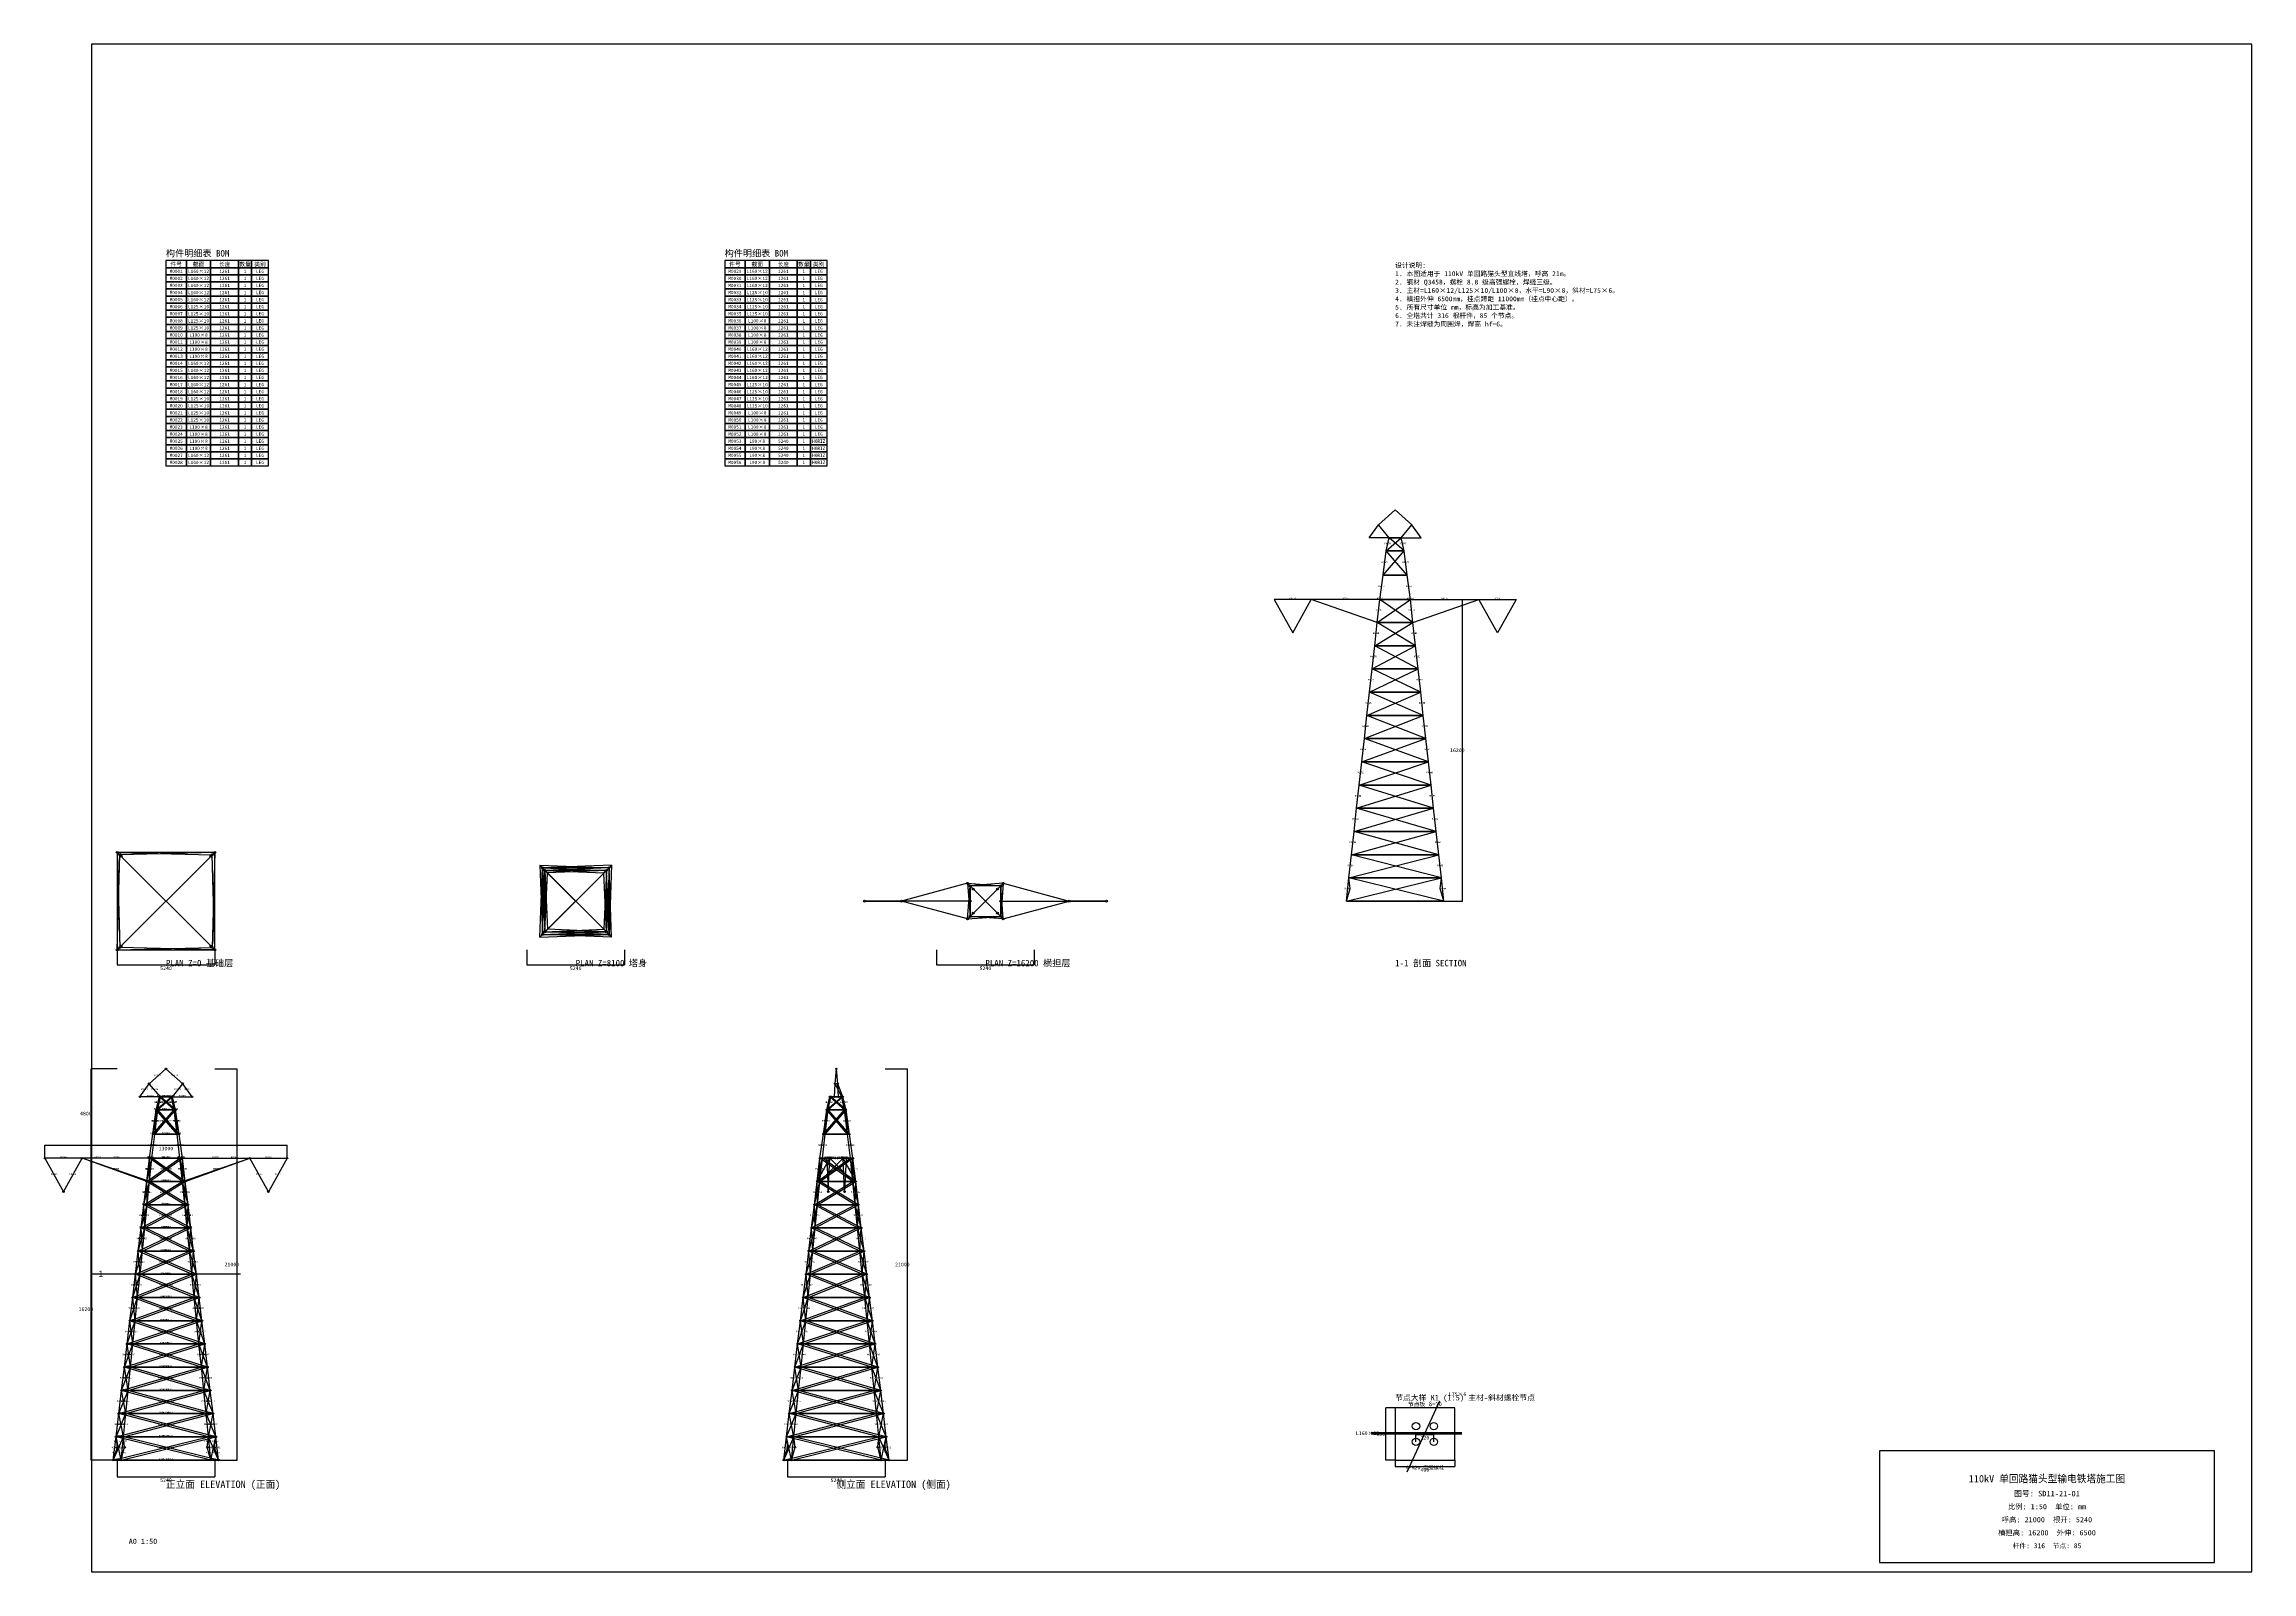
# Model space of a CAD drawing. Header units: millimetres. Extents: x -540 to 118000, y 2000 to 84000.
import ezdxf
from ezdxf.enums import TextEntityAlignment as Align

# ---------------------------------------------------------------- set-up
doc = ezdxf.new("R2010")
doc.units = ezdxf.units.MM
for name, color, linetype in [('BOM', 4, 'Continuous'), ('CROSS', 6, 'Continuous'), ('DETAIL', 1, 'Continuous'), ('DIAG', 5, 'Continuous'), ('DIM', 140, 'Continuous'), ('FRAME', 7, 'Continuous'), ('HEAD', 4, 'Continuous'), ('HORIZ', 3, 'Continuous'), ('KNEE', 30, 'Continuous'), ('LEG', 1, 'Continuous'), ('NODE', 2, 'Continuous'), ('PLATE', 30, 'Continuous'), ('TEXT', 8, 'Continuous'), ('TITLE', 7, 'Continuous')]:
    doc.layers.add(name, color=color, linetype=linetype)

msp = doc.modelspace()

# ---------------------------------------------------------------- linework, layer by layer
at = {"layer": 'BOM'}
for points in [[(6000, 72000), (7100, 72000), (7100, 72380), (6000, 72380)], [(7100, 72000), (8400, 72000), (8400, 72380), (7100, 72380)], [(8400, 72000), (9900, 72000), (9900, 72380), (8400, 72380)], [(9900, 72000), (10600, 72000), (10600, 72380), (9900, 72380)], [(10600, 72000), (11500, 72000), (11500, 72380), (10600, 72380)], [(36000, 72000), (37100, 72000), (37100, 72380), (36000, 72380)], [(37100, 72000), (38400, 72000), (38400, 72380), (37100, 72380)], [(38400, 72000), (39900, 72000), (39900, 72380), (38400, 72380)], [(39900, 72000), (40600, 72000), (40600, 72380), (39900, 72380)], [(40600, 72000), (41500, 72000), (41500, 72380), (40600, 72380)], [(6000, 71620), (7100, 71620), (7100, 72000), (6000, 72000)], [(6000, 71240), (7100, 71240), (7100, 71620), (6000, 71620)], [(6000, 70860), (7100, 70860), (7100, 71240), (6000, 71240)], [(7100, 71620), (8400, 71620), (8400, 72000), (7100, 72000)], [(7100, 71240), (8400, 71240), (8400, 71620), (7100, 71620)], [(7100, 70860), (8400, 70860), (8400, 71240), (7100, 71240)], [(8400, 71620), (9900, 71620), (9900, 72000), (8400, 72000)], [(8400, 71240), (9900, 71240), (9900, 71620), (8400, 71620)], [(8400, 70860), (9900, 70860), (9900, 71240), (8400, 71240)], [(9900, 71620), (10600, 71620), (10600, 72000), (9900, 72000)], [(9900, 71240), (10600, 71240), (10600, 71620), (9900, 71620)], [(9900, 70860), (10600, 70860), (10600, 71240), (9900, 71240)], [(10600, 71620), (11500, 71620), (11500, 72000), (10600, 72000)], [(10600, 71240), (11500, 71240), (11500, 71620), (10600, 71620)], [(10600, 70860), (11500, 70860), (11500, 71240), (10600, 71240)], [(36000, 71620), (37100, 71620), (37100, 72000), (36000, 72000)], [(36000, 71240), (37100, 71240), (37100, 71620), (36000, 71620)], [(36000, 70860), (37100, 70860), (37100, 71240), (36000, 71240)], [(37100, 71620), (38400, 71620), (38400, 72000), (37100, 72000)], [(37100, 71240), (38400, 71240), (38400, 71620), (37100, 71620)], [(37100, 70860), (38400, 70860), (38400, 71240), (37100, 71240)], [(38400, 71620), (39900, 71620), (39900, 72000), (38400, 72000)], [(38400, 71240), (39900, 71240), (39900, 71620), (38400, 71620)], [(38400, 70860), (39900, 70860), (39900, 71240), (38400, 71240)], [(39900, 71620), (40600, 71620), (40600, 72000), (39900, 72000)], [(39900, 71240), (40600, 71240), (40600, 71620), (39900, 71620)], [(39900, 70860), (40600, 70860), (40600, 71240), (39900, 71240)], [(40600, 71620), (41500, 71620), (41500, 72000), (40600, 72000)], [(40600, 71240), (41500, 71240), (41500, 71620), (40600, 71620)], [(40600, 70860), (41500, 70860), (41500, 71240), (40600, 71240)], [(6000, 70480), (7100, 70480), (7100, 70860), (6000, 70860)], [(6000, 70100), (7100, 70100), (7100, 70480), (6000, 70480)], [(6000, 69720), (7100, 69720), (7100, 70100), (6000, 70100)], [(7100, 70480), (8400, 70480), (8400, 70860), (7100, 70860)], [(7100, 70100), (8400, 70100), (8400, 70480), (7100, 70480)], [(7100, 69720), (8400, 69720), (8400, 70100), (7100, 70100)], [(8400, 70480), (9900, 70480), (9900, 70860), (8400, 70860)], [(8400, 70100), (9900, 70100), (9900, 70480), (8400, 70480)], [(8400, 69720), (9900, 69720), (9900, 70100), (8400, 70100)], [(9900, 70480), (10600, 70480), (10600, 70860), (9900, 70860)], [(9900, 70100), (10600, 70100), (10600, 70480), (9900, 70480)], [(9900, 69720), (10600, 69720), (10600, 70100), (9900, 70100)], [(10600, 70480), (11500, 70480), (11500, 70860), (10600, 70860)], [(10600, 70100), (11500, 70100), (11500, 70480), (10600, 70480)], [(10600, 69720), (11500, 69720), (11500, 70100), (10600, 70100)], [(36000, 70480), (37100, 70480), (37100, 70860), (36000, 70860)], [(36000, 70100), (37100, 70100), (37100, 70480), (36000, 70480)], [(36000, 69720), (37100, 69720), (37100, 70100), (36000, 70100)], [(37100, 70480), (38400, 70480), (38400, 70860), (37100, 70860)], [(37100, 70100), (38400, 70100), (38400, 70480), (37100, 70480)], [(37100, 69720), (38400, 69720), (38400, 70100), (37100, 70100)], [(38400, 70480), (39900, 70480), (39900, 70860), (38400, 70860)], [(38400, 70100), (39900, 70100), (39900, 70480), (38400, 70480)], [(38400, 69720), (39900, 69720), (39900, 70100), (38400, 70100)], [(39900, 70480), (40600, 70480), (40600, 70860), (39900, 70860)], [(39900, 70100), (40600, 70100), (40600, 70480), (39900, 70480)], [(39900, 69720), (40600, 69720), (40600, 70100), (39900, 70100)], [(40600, 70480), (41500, 70480), (41500, 70860), (40600, 70860)], [(40600, 70100), (41500, 70100), (41500, 70480), (40600, 70480)], [(40600, 69720), (41500, 69720), (41500, 70100), (40600, 70100)], [(6000, 69340), (7100, 69340), (7100, 69720), (6000, 69720)], [(6000, 68960), (7100, 68960), (7100, 69340), (6000, 69340)], [(6000, 68580), (7100, 68580), (7100, 68960), (6000, 68960)], [(7100, 69340), (8400, 69340), (8400, 69720), (7100, 69720)], [(7100, 68960), (8400, 68960), (8400, 69340), (7100, 69340)], [(7100, 68580), (8400, 68580), (8400, 68960), (7100, 68960)], [(8400, 69340), (9900, 69340), (9900, 69720), (8400, 69720)], [(8400, 68960), (9900, 68960), (9900, 69340), (8400, 69340)], [(8400, 68580), (9900, 68580), (9900, 68960), (8400, 68960)], [(9900, 69340), (10600, 69340), (10600, 69720), (9900, 69720)], [(9900, 68960), (10600, 68960), (10600, 69340), (9900, 69340)], [(9900, 68580), (10600, 68580), (10600, 68960), (9900, 68960)], [(10600, 69340), (11500, 69340), (11500, 69720), (10600, 69720)], [(10600, 68960), (11500, 68960), (11500, 69340), (10600, 69340)], [(10600, 68580), (11500, 68580), (11500, 68960), (10600, 68960)], [(36000, 69340), (37100, 69340), (37100, 69720), (36000, 69720)], [(36000, 68960), (37100, 68960), (37100, 69340), (36000, 69340)], [(36000, 68580), (37100, 68580), (37100, 68960), (36000, 68960)], [(37100, 69340), (38400, 69340), (38400, 69720), (37100, 69720)], [(37100, 68960), (38400, 68960), (38400, 69340), (37100, 69340)], [(37100, 68580), (38400, 68580), (38400, 68960), (37100, 68960)], [(38400, 69340), (39900, 69340), (39900, 69720), (38400, 69720)], [(38400, 68960), (39900, 68960), (39900, 69340), (38400, 69340)], [(38400, 68580), (39900, 68580), (39900, 68960), (38400, 68960)], [(39900, 69340), (40600, 69340), (40600, 69720), (39900, 69720)], [(39900, 68960), (40600, 68960), (40600, 69340), (39900, 69340)], [(39900, 68580), (40600, 68580), (40600, 68960), (39900, 68960)], [(40600, 69340), (41500, 69340), (41500, 69720), (40600, 69720)], [(40600, 68960), (41500, 68960), (41500, 69340), (40600, 69340)], [(40600, 68580), (41500, 68580), (41500, 68960), (40600, 68960)], [(6000, 68200), (7100, 68200), (7100, 68580), (6000, 68580)], [(6000, 67820), (7100, 67820), (7100, 68200), (6000, 68200)], [(6000, 67440), (7100, 67440), (7100, 67820), (6000, 67820)], [(7100, 68200), (8400, 68200), (8400, 68580), (7100, 68580)], [(7100, 67820), (8400, 67820), (8400, 68200), (7100, 68200)], [(7100, 67440), (8400, 67440), (8400, 67820), (7100, 67820)], [(8400, 68200), (9900, 68200), (9900, 68580), (8400, 68580)], [(8400, 67820), (9900, 67820), (9900, 68200), (8400, 68200)], [(8400, 67440), (9900, 67440), (9900, 67820), (8400, 67820)], [(9900, 68200), (10600, 68200), (10600, 68580), (9900, 68580)], [(9900, 67820), (10600, 67820), (10600, 68200), (9900, 68200)], [(9900, 67440), (10600, 67440), (10600, 67820), (9900, 67820)], [(10600, 68200), (11500, 68200), (11500, 68580), (10600, 68580)], [(10600, 67820), (11500, 67820), (11500, 68200), (10600, 68200)], [(10600, 67440), (11500, 67440), (11500, 67820), (10600, 67820)], [(36000, 68200), (37100, 68200), (37100, 68580), (36000, 68580)], [(36000, 67820), (37100, 67820), (37100, 68200), (36000, 68200)], [(36000, 67440), (37100, 67440), (37100, 67820), (36000, 67820)], [(37100, 68200), (38400, 68200), (38400, 68580), (37100, 68580)], [(37100, 67820), (38400, 67820), (38400, 68200), (37100, 68200)], [(37100, 67440), (38400, 67440), (38400, 67820), (37100, 67820)], [(38400, 68200), (39900, 68200), (39900, 68580), (38400, 68580)], [(38400, 67820), (39900, 67820), (39900, 68200), (38400, 68200)], [(38400, 67440), (39900, 67440), (39900, 67820), (38400, 67820)], [(39900, 68200), (40600, 68200), (40600, 68580), (39900, 68580)], [(39900, 67820), (40600, 67820), (40600, 68200), (39900, 68200)], [(39900, 67440), (40600, 67440), (40600, 67820), (39900, 67820)], [(40600, 68200), (41500, 68200), (41500, 68580), (40600, 68580)], [(40600, 67820), (41500, 67820), (41500, 68200), (40600, 68200)], [(40600, 67440), (41500, 67440), (41500, 67820), (40600, 67820)], [(6000, 67060), (7100, 67060), (7100, 67440), (6000, 67440)], [(6000, 66680), (7100, 66680), (7100, 67060), (6000, 67060)], [(6000, 66300), (7100, 66300), (7100, 66680), (6000, 66680)], [(7100, 67060), (8400, 67060), (8400, 67440), (7100, 67440)], [(7100, 66680), (8400, 66680), (8400, 67060), (7100, 67060)], [(7100, 66300), (8400, 66300), (8400, 66680), (7100, 66680)], [(8400, 67060), (9900, 67060), (9900, 67440), (8400, 67440)], [(8400, 66680), (9900, 66680), (9900, 67060), (8400, 67060)], [(8400, 66300), (9900, 66300), (9900, 66680), (8400, 66680)], [(9900, 67060), (10600, 67060), (10600, 67440), (9900, 67440)], [(9900, 66680), (10600, 66680), (10600, 67060), (9900, 67060)], [(9900, 66300), (10600, 66300), (10600, 66680), (9900, 66680)], [(10600, 67060), (11500, 67060), (11500, 67440), (10600, 67440)], [(10600, 66680), (11500, 66680), (11500, 67060), (10600, 67060)], [(10600, 66300), (11500, 66300), (11500, 66680), (10600, 66680)], [(36000, 67060), (37100, 67060), (37100, 67440), (36000, 67440)], [(36000, 66680), (37100, 66680), (37100, 67060), (36000, 67060)], [(36000, 66300), (37100, 66300), (37100, 66680), (36000, 66680)], [(37100, 67060), (38400, 67060), (38400, 67440), (37100, 67440)], [(37100, 66680), (38400, 66680), (38400, 67060), (37100, 67060)], [(37100, 66300), (38400, 66300), (38400, 66680), (37100, 66680)], [(38400, 67060), (39900, 67060), (39900, 67440), (38400, 67440)], [(38400, 66680), (39900, 66680), (39900, 67060), (38400, 67060)], [(38400, 66300), (39900, 66300), (39900, 66680), (38400, 66680)], [(39900, 67060), (40600, 67060), (40600, 67440), (39900, 67440)], [(39900, 66680), (40600, 66680), (40600, 67060), (39900, 67060)], [(39900, 66300), (40600, 66300), (40600, 66680), (39900, 66680)], [(40600, 67060), (41500, 67060), (41500, 67440), (40600, 67440)], [(40600, 66680), (41500, 66680), (41500, 67060), (40600, 67060)], [(40600, 66300), (41500, 66300), (41500, 66680), (40600, 66680)], [(6000, 65920), (7100, 65920), (7100, 66300), (6000, 66300)], [(6000, 65540), (7100, 65540), (7100, 65920), (6000, 65920)], [(6000, 65160), (7100, 65160), (7100, 65540), (6000, 65540)], [(7100, 65920), (8400, 65920), (8400, 66300), (7100, 66300)], [(7100, 65540), (8400, 65540), (8400, 65920), (7100, 65920)], [(7100, 65160), (8400, 65160), (8400, 65540), (7100, 65540)], [(8400, 65920), (9900, 65920), (9900, 66300), (8400, 66300)], [(8400, 65540), (9900, 65540), (9900, 65920), (8400, 65920)], [(8400, 65160), (9900, 65160), (9900, 65540), (8400, 65540)], [(9900, 65920), (10600, 65920), (10600, 66300), (9900, 66300)], [(9900, 65540), (10600, 65540), (10600, 65920), (9900, 65920)], [(9900, 65160), (10600, 65160), (10600, 65540), (9900, 65540)], [(10600, 65920), (11500, 65920), (11500, 66300), (10600, 66300)], [(10600, 65540), (11500, 65540), (11500, 65920), (10600, 65920)], [(10600, 65160), (11500, 65160), (11500, 65540), (10600, 65540)], [(36000, 65920), (37100, 65920), (37100, 66300), (36000, 66300)], [(36000, 65540), (37100, 65540), (37100, 65920), (36000, 65920)], [(36000, 65160), (37100, 65160), (37100, 65540), (36000, 65540)], [(37100, 65920), (38400, 65920), (38400, 66300), (37100, 66300)], [(37100, 65540), (38400, 65540), (38400, 65920), (37100, 65920)], [(37100, 65160), (38400, 65160), (38400, 65540), (37100, 65540)], [(38400, 65920), (39900, 65920), (39900, 66300), (38400, 66300)], [(38400, 65540), (39900, 65540), (39900, 65920), (38400, 65920)], [(38400, 65160), (39900, 65160), (39900, 65540), (38400, 65540)], [(39900, 65920), (40600, 65920), (40600, 66300), (39900, 66300)], [(39900, 65540), (40600, 65540), (40600, 65920), (39900, 65920)], [(39900, 65160), (40600, 65160), (40600, 65540), (39900, 65540)], [(40600, 65920), (41500, 65920), (41500, 66300), (40600, 66300)], [(40600, 65540), (41500, 65540), (41500, 65920), (40600, 65920)], [(40600, 65160), (41500, 65160), (41500, 65540), (40600, 65540)], [(6000, 64780), (7100, 64780), (7100, 65160), (6000, 65160)], [(6000, 64400), (7100, 64400), (7100, 64780), (6000, 64780)], [(6000, 64020), (7100, 64020), (7100, 64400), (6000, 64400)], [(6000, 63640), (7100, 63640), (7100, 64020), (6000, 64020)], [(7100, 64780), (8400, 64780), (8400, 65160), (7100, 65160)], [(7100, 64400), (8400, 64400), (8400, 64780), (7100, 64780)], [(7100, 64020), (8400, 64020), (8400, 64400), (7100, 64400)], [(7100, 63640), (8400, 63640), (8400, 64020), (7100, 64020)], [(8400, 64780), (9900, 64780), (9900, 65160), (8400, 65160)], [(8400, 64400), (9900, 64400), (9900, 64780), (8400, 64780)], [(8400, 64020), (9900, 64020), (9900, 64400), (8400, 64400)], [(8400, 63640), (9900, 63640), (9900, 64020), (8400, 64020)], [(9900, 64780), (10600, 64780), (10600, 65160), (9900, 65160)], [(9900, 64400), (10600, 64400), (10600, 64780), (9900, 64780)], [(9900, 64020), (10600, 64020), (10600, 64400), (9900, 64400)], [(9900, 63640), (10600, 63640), (10600, 64020), (9900, 64020)], [(10600, 64780), (11500, 64780), (11500, 65160), (10600, 65160)], [(10600, 64400), (11500, 64400), (11500, 64780), (10600, 64780)], [(10600, 64020), (11500, 64020), (11500, 64400), (10600, 64400)], [(10600, 63640), (11500, 63640), (11500, 64020), (10600, 64020)], [(36000, 64780), (37100, 64780), (37100, 65160), (36000, 65160)], [(36000, 64400), (37100, 64400), (37100, 64780), (36000, 64780)], [(36000, 64020), (37100, 64020), (37100, 64400), (36000, 64400)], [(36000, 63640), (37100, 63640), (37100, 64020), (36000, 64020)], [(37100, 64780), (38400, 64780), (38400, 65160), (37100, 65160)], [(37100, 64400), (38400, 64400), (38400, 64780), (37100, 64780)], [(37100, 64020), (38400, 64020), (38400, 64400), (37100, 64400)], [(37100, 63640), (38400, 63640), (38400, 64020), (37100, 64020)], [(38400, 64780), (39900, 64780), (39900, 65160), (38400, 65160)], [(38400, 64400), (39900, 64400), (39900, 64780), (38400, 64780)], [(38400, 64020), (39900, 64020), (39900, 64400), (38400, 64400)], [(38400, 63640), (39900, 63640), (39900, 64020), (38400, 64020)], [(39900, 64780), (40600, 64780), (40600, 65160), (39900, 65160)], [(39900, 64400), (40600, 64400), (40600, 64780), (39900, 64780)], [(39900, 64020), (40600, 64020), (40600, 64400), (39900, 64400)], [(39900, 63640), (40600, 63640), (40600, 64020), (39900, 64020)], [(40600, 64780), (41500, 64780), (41500, 65160), (40600, 65160)], [(40600, 64400), (41500, 64400), (41500, 64780), (40600, 64780)], [(40600, 64020), (41500, 64020), (41500, 64400), (40600, 64400)], [(40600, 63640), (41500, 63640), (41500, 64020), (40600, 64020)], [(6000, 63260), (7100, 63260), (7100, 63640), (6000, 63640)], [(6000, 62880), (7100, 62880), (7100, 63260), (6000, 63260)], [(6000, 62500), (7100, 62500), (7100, 62880), (6000, 62880)], [(7100, 63260), (8400, 63260), (8400, 63640), (7100, 63640)], [(7100, 62880), (8400, 62880), (8400, 63260), (7100, 63260)], [(7100, 62500), (8400, 62500), (8400, 62880), (7100, 62880)], [(8400, 63260), (9900, 63260), (9900, 63640), (8400, 63640)], [(8400, 62880), (9900, 62880), (9900, 63260), (8400, 63260)], [(8400, 62500), (9900, 62500), (9900, 62880), (8400, 62880)], [(9900, 63260), (10600, 63260), (10600, 63640), (9900, 63640)], [(9900, 62880), (10600, 62880), (10600, 63260), (9900, 63260)], [(9900, 62500), (10600, 62500), (10600, 62880), (9900, 62880)], [(10600, 63260), (11500, 63260), (11500, 63640), (10600, 63640)], [(10600, 62880), (11500, 62880), (11500, 63260), (10600, 63260)], [(10600, 62500), (11500, 62500), (11500, 62880), (10600, 62880)], [(36000, 63260), (37100, 63260), (37100, 63640), (36000, 63640)], [(36000, 62880), (37100, 62880), (37100, 63260), (36000, 63260)], [(36000, 62500), (37100, 62500), (37100, 62880), (36000, 62880)], [(37100, 63260), (38400, 63260), (38400, 63640), (37100, 63640)], [(37100, 62880), (38400, 62880), (38400, 63260), (37100, 63260)], [(37100, 62500), (38400, 62500), (38400, 62880), (37100, 62880)], [(38400, 63260), (39900, 63260), (39900, 63640), (38400, 63640)], [(38400, 62880), (39900, 62880), (39900, 63260), (38400, 63260)], [(38400, 62500), (39900, 62500), (39900, 62880), (38400, 62880)], [(39900, 63260), (40600, 63260), (40600, 63640), (39900, 63640)], [(39900, 62880), (40600, 62880), (40600, 63260), (39900, 63260)], [(39900, 62500), (40600, 62500), (40600, 62880), (39900, 62880)], [(40600, 63260), (41500, 63260), (41500, 63640), (40600, 63640)], [(40600, 62880), (41500, 62880), (41500, 63260), (40600, 63260)], [(40600, 62500), (41500, 62500), (41500, 62880), (40600, 62880)], [(6000, 62120), (7100, 62120), (7100, 62500), (6000, 62500)], [(6000, 61740), (7100, 61740), (7100, 62120), (6000, 62120)], [(6000, 61360), (7100, 61360), (7100, 61740), (6000, 61740)], [(7100, 62120), (8400, 62120), (8400, 62500), (7100, 62500)], [(7100, 61740), (8400, 61740), (8400, 62120), (7100, 62120)], [(7100, 61360), (8400, 61360), (8400, 61740), (7100, 61740)], [(8400, 62120), (9900, 62120), (9900, 62500), (8400, 62500)], [(8400, 61740), (9900, 61740), (9900, 62120), (8400, 62120)], [(8400, 61360), (9900, 61360), (9900, 61740), (8400, 61740)], [(9900, 62120), (10600, 62120), (10600, 62500), (9900, 62500)], [(9900, 61740), (10600, 61740), (10600, 62120), (9900, 62120)], [(9900, 61360), (10600, 61360), (10600, 61740), (9900, 61740)], [(10600, 62120), (11500, 62120), (11500, 62500), (10600, 62500)], [(10600, 61740), (11500, 61740), (11500, 62120), (10600, 62120)], [(10600, 61360), (11500, 61360), (11500, 61740), (10600, 61740)], [(36000, 62120), (37100, 62120), (37100, 62500), (36000, 62500)], [(36000, 61740), (37100, 61740), (37100, 62120), (36000, 62120)], [(36000, 61360), (37100, 61360), (37100, 61740), (36000, 61740)], [(37100, 62120), (38400, 62120), (38400, 62500), (37100, 62500)], [(37100, 61740), (38400, 61740), (38400, 62120), (37100, 62120)], [(37100, 61360), (38400, 61360), (38400, 61740), (37100, 61740)], [(38400, 62120), (39900, 62120), (39900, 62500), (38400, 62500)], [(38400, 61740), (39900, 61740), (39900, 62120), (38400, 62120)], [(38400, 61360), (39900, 61360), (39900, 61740), (38400, 61740)], [(39900, 62120), (40600, 62120), (40600, 62500), (39900, 62500)], [(39900, 61740), (40600, 61740), (40600, 62120), (39900, 62120)], [(39900, 61360), (40600, 61360), (40600, 61740), (39900, 61740)], [(40600, 62120), (41500, 62120), (41500, 62500), (40600, 62500)], [(40600, 61740), (41500, 61740), (41500, 62120), (40600, 62120)], [(40600, 61360), (41500, 61360), (41500, 61740), (40600, 61740)]]:
    msp.add_lwpolyline(points, close=True, dxfattribs=at)
at = {"layer": 'CROSS'}
for p, q in [((67500, 54200), (65500, 54200)), ((65500, 54200), (66500, 52400)), ((66500, 52400), (67500, 54200)), ((71180, 54200), (67500, 54200)), ((71180, 54200), (71180, 54200)), ((71180, 54200), (71180, 54200)), ((72820, 54200), (72820, 54200)), ((72820, 54200), (72820, 54200)), ((72820, 54200), (76500, 54200)), ((76500, 54200), (78500, 54200)), ((77500, 52400), (76500, 54200)), ((78500, 54200), (77500, 52400)), ((45500, 38000), (43500, 38000)), ((43500, 38000), (44500, 38000)), ((44500, 38000), (45500, 38000)), ((49180, 38000), (45500, 38000)), ((49180, 38820), (49180, 38000)), ((49180, 37180), (49180, 38000)), ((50820, 38820), (50820, 38000)), ((50820, 37180), (50820, 38000)), ((50820, 38000), (54500, 38000)), ((54500, 38000), (56500, 38000)), ((55500, 38000), (54500, 38000)), ((56500, 38000), (55500, 38000)), ((1500, 24200), (-500, 24200)), ((-500, 24200), (500, 22400)), ((500, 22400), (1500, 24200)), ((5180, 24200), (1500, 24200)), ((5114, 24200), (5180, 24200)), ((5246, 24200), (5180, 24200)), ((6754, 24200), (6820, 24200)), ((6886, 24200), (6820, 24200)), ((6820, 24200), (10500, 24200)), ((10500, 24200), (12500, 24200)), ((11500, 22400), (10500, 24200)), ((12500, 24200), (11500, 22400)), ((41114, 24200), (41934, 24200)), ((41246, 24200), (42066, 24200)), ((41640, 24200), (41480, 24200)), ((41480, 24200), (41560, 22400)), ((41560, 22400), (41640, 24200)), ((41934, 24200), (41640, 24200)), ((42754, 24200), (41934, 24200)), ((42886, 24200), (42066, 24200)), ((42066, 24200), (42360, 24200)), ((42360, 24200), (42520, 24200)), ((42440, 22400), (42360, 24200)), ((42520, 24200), (42440, 22400))]:
    msp.add_line(p, q, dxfattribs=at)
at = {"layer": 'DETAIL'}
for centre in [(73120, 9820), (74080, 9820), (73120, 8980), (74080, 8980)]:
    msp.add_circle(centre, 200, dxfattribs=at)
at = {"layer": 'DIAG'}
for p, q in [((70600, 57500), (71100, 58200)), ((71100, 58200), (72000, 59000)), ((71680, 57500), (71100, 58200)), ((72900, 58200), (72000, 59000)), ((72320, 57500), (72900, 58200)), ((73400, 57500), (72900, 58200)), ((71680, 57500), (70600, 57500)), ((71520, 56800), (72320, 57500)), ((71520, 56800), (71680, 57500)), ((71520, 56800), (71680, 57500)), ((71520, 56800), (72320, 57500)), ((72320, 57500), (71680, 57500)), ((71680, 57500), (71680, 57500)), ((71680, 57500), (72320, 57500)), ((72480, 56800), (71680, 57500)), ((72480, 56800), (71680, 57500)), ((72320, 57500), (72320, 57500)), ((72480, 56800), (72320, 57500)), ((72480, 56800), (72320, 57500)), ((72320, 57500), (73400, 57500)), ((71350, 55500), (72480, 56800)), ((71350, 55500), (71520, 56800)), ((71350, 55500), (71520, 56800)), ((71350, 55500), (72480, 56800)), ((72480, 56800), (71520, 56800)), ((71520, 56800), (71520, 56800)), ((71520, 56800), (72480, 56800)), ((72650, 55500), (71520, 56800)), ((72650, 55500), (71520, 56800)), ((72480, 56800), (72480, 56800)), ((72650, 55500), (72480, 56800)), ((72650, 55500), (72480, 56800)), ((72650, 55500), (71350, 55500)), ((71350, 55500), (71350, 55500)), ((71350, 55500), (72650, 55500)), ((72650, 55500), (72650, 55500)), ((67500, 54200), (65500, 54200)), ((71180, 54200), (65500, 54200)), ((71042, 52954), (67500, 54200)), ((71042, 52954), (67500, 54200)), ((71042, 52954), (72820, 54200)), ((71042, 52954), (71180, 54200)), ((71042, 52954), (71180, 54200)), ((71042, 52954), (72820, 54200)), ((72958, 52954), (71180, 54200)), ((72958, 52954), (71180, 54200)), ((72958, 52954), (72820, 54200)), ((72958, 52954), (72820, 54200)), ((72820, 54200), (78500, 54200)), ((72958, 52954), (76500, 54200)), ((72958, 52954), (76500, 54200)), ((76500, 54200), (78500, 54200)), ((70903, 51708), (72958, 52954)), ((70903, 51708), (71042, 52954)), ((70903, 51708), (71042, 52954)), ((70903, 51708), (72958, 52954)), ((73097, 51708), (71042, 52954)), ((73097, 51708), (71042, 52954)), ((73097, 51708), (72958, 52954)), ((73097, 51708), (72958, 52954)), ((70765, 50462), (73097, 51708)), ((70765, 50462), (70903, 51708)), ((70765, 50462), (70903, 51708)), ((70765, 50462), (73097, 51708)), ((73235, 50462), (70903, 51708)), ((73235, 50462), (70903, 51708)), ((73235, 50462), (73097, 51708)), ((73235, 50462), (73097, 51708)), ((70626, 49215), (73235, 50462)), ((70626, 49215), (70765, 50462)), ((70626, 49215), (70765, 50462)), ((70626, 49215), (73235, 50462)), ((73374, 49215), (70765, 50462)), ((73374, 49215), (70765, 50462)), ((73374, 49215), (73235, 50462)), ((73374, 49215), (73235, 50462)), ((70488, 47969), (73374, 49215)), ((70488, 47969), (70626, 49215)), ((70488, 47969), (70626, 49215)), ((70488, 47969), (73374, 49215)), ((73512, 47969), (70626, 49215)), ((73512, 47969), (70626, 49215)), ((73512, 47969), (73374, 49215)), ((73512, 47969), (73374, 49215)), ((70349, 46723), (73512, 47969)), ((70349, 46723), (70488, 47969)), ((70349, 46723), (70488, 47969)), ((70349, 46723), (73512, 47969)), ((73651, 46723), (70488, 47969)), ((73651, 46723), (70488, 47969)), ((73651, 46723), (73512, 47969)), ((73651, 46723), (73512, 47969)), ((70211, 45477), (73651, 46723)), ((70211, 45477), (70349, 46723)), ((70211, 45477), (70349, 46723)), ((70211, 45477), (73651, 46723)), ((73789, 45477), (70349, 46723)), ((73789, 45477), (70349, 46723)), ((73789, 45477), (73651, 46723)), ((73789, 45477), (73651, 46723)), ((70072, 44231), (73789, 45477)), ((70072, 44231), (70211, 45477)), ((70072, 44231), (70211, 45477)), ((70072, 44231), (73789, 45477)), ((73928, 44231), (70211, 45477)), ((73928, 44231), (70211, 45477)), ((73928, 44231), (73789, 45477)), ((73928, 44231), (73789, 45477)), ((69934, 42985), (73928, 44231)), ((69934, 42985), (70072, 44231)), ((69934, 42985), (70072, 44231)), ((69934, 42985), (73928, 44231)), ((74066, 42985), (70072, 44231)), ((74066, 42985), (70072, 44231)), ((74066, 42985), (73928, 44231)), ((74066, 42985), (73928, 44231)), ((69795, 41738), (74066, 42985)), ((69795, 41738), (69934, 42985)), ((69795, 41738), (69934, 42985)), ((69795, 41738), (74066, 42985)), ((74205, 41738), (69934, 42985)), ((74205, 41738), (69934, 42985)), ((74205, 41738), (74066, 42985)), ((74205, 41738), (74066, 42985)), ((69657, 40492), (74205, 41738)), ((69657, 40492), (69795, 41738)), ((69657, 40492), (69795, 41738)), ((69657, 40492), (74205, 41738)), ((74343, 40492), (69795, 41738)), ((74343, 40492), (69795, 41738)), ((74343, 40492), (74205, 41738)), ((74343, 40492), (74205, 41738)), ((3380, 40620), (8482, 40482)), ((3380, 40620), (3518, 35518)), ((3380, 35380), (3518, 40482)), ((8620, 40620), (3518, 40482)), ((8620, 40620), (8482, 35518)), ((8620, 35380), (8482, 40482)), ((69518, 39246), (74343, 40492)), ((69518, 39246), (69657, 40492)), ((69518, 39246), (69657, 40492)), ((69518, 39246), (74343, 40492)), ((74482, 39246), (69657, 40492)), ((74482, 39246), (69657, 40492)), ((74482, 39246), (74343, 40492)), ((74482, 39246), (74343, 40492)), ((26072, 39928), (29789, 39789)), ((26072, 39928), (26211, 36211)), ((26072, 36072), (26211, 39789)), ((29928, 39928), (26211, 39789)), ((26211, 39789), (29651, 39651)), ((26211, 39789), (26349, 36349)), ((26211, 36211), (26349, 39651)), ((29789, 39789), (26349, 39651)), ((26349, 39651), (29512, 39512)), ((26349, 39651), (26488, 36488)), ((26349, 36349), (26488, 39512)), ((29651, 39651), (26488, 39512)), ((29651, 39651), (29512, 36488)), ((29651, 36349), (29512, 39512)), ((29789, 39789), (29651, 36349)), ((29789, 36211), (29651, 39651)), ((29928, 39928), (29789, 36211)), ((29928, 36072), (29789, 39789)), ((69380, 38000), (74482, 39246)), ((69380, 38000), (69518, 39246)), ((69380, 38000), (69518, 39246)), ((69380, 38000), (74482, 39246)), ((74620, 38000), (69518, 39246)), ((74620, 38000), (69518, 39246)), ((74620, 38000), (74482, 39246)), ((74620, 38000), (74482, 39246)), ((45500, 38000), (43500, 38000)), ((49180, 38000), (43500, 38000)), ((49042, 38958), (45500, 38000)), ((49042, 37042), (45500, 38000)), ((49042, 38958), (50820, 38820)), ((49042, 38958), (49180, 37180)), ((49042, 37042), (49180, 38820)), ((50958, 38958), (49180, 38820)), ((50958, 38958), (50820, 37180)), ((50958, 37042), (50820, 38820)), ((50820, 38000), (56500, 38000)), ((50958, 38958), (54500, 38000)), ((50958, 37042), (54500, 38000)), ((54500, 38000), (56500, 38000)), ((49042, 37042), (50820, 37180)), ((50958, 37042), (49180, 37180)), ((26072, 36072), (29789, 36211)), ((26211, 36211), (29651, 36349)), ((29928, 36072), (26211, 36211)), ((26349, 36349), (29512, 36488)), ((29789, 36211), (26349, 36349)), ((29651, 36349), (26488, 36488)), ((3380, 35380), (8482, 35518)), ((8620, 35380), (3518, 35518)), ((5100, 28200), (6000, 29000)), ((6900, 28200), (6000, 29000)), ((41928, 28200), (42000, 29000)), ((42072, 28200), (42000, 29000)), ((4600, 27500), (5100, 28200)), ((5706, 27500), (4600, 27500)), ((5706, 27500), (5100, 28200)), ((5482, 26800), (5706, 27500)), ((5482, 26800), (6294, 27500)), ((5558, 26800), (6346, 27500)), ((5558, 26800), (5654, 27500)), ((5706, 27500), (5654, 27500)), ((5654, 27500), (6294, 27500)), ((6442, 26800), (5654, 27500)), ((6346, 27500), (5706, 27500)), ((6518, 26800), (5706, 27500)), ((6294, 27500), (6346, 27500)), ((6518, 26800), (6294, 27500)), ((6346, 27500), (6900, 28200)), ((6442, 26800), (6346, 27500)), ((6346, 27500), (7400, 27500)), ((7400, 27500), (6900, 28200)), ((41482, 26800), (42294, 27500)), ((41482, 26800), (41706, 27500)), ((41558, 26800), (41654, 27500)), ((41558, 26800), (42346, 27500)), ((42294, 27500), (41654, 27500)), ((41654, 27500), (41706, 27500)), ((42442, 26800), (41654, 27500)), ((41706, 27500), (42346, 27500)), ((42518, 26800), (41706, 27500)), ((41888, 27500), (41928, 28200)), ((42294, 27500), (41888, 27500)), ((42294, 27500), (41928, 28200)), ((42112, 27500), (42072, 28200)), ((42346, 27500), (42072, 28200)), ((42346, 27500), (42112, 27500)), ((42346, 27500), (42294, 27500)), ((42518, 26800), (42294, 27500)), ((42442, 26800), (42346, 27500)), ((5298, 25500), (5558, 26800)), ((5298, 25500), (6442, 26800)), ((5402, 25500), (6518, 26800)), ((5402, 25500), (5482, 26800)), ((5558, 26800), (5482, 26800)), ((5482, 26800), (6442, 26800)), ((6598, 25500), (5482, 26800)), ((6518, 26800), (5558, 26800)), ((6702, 25500), (5558, 26800)), ((6442, 26800), (6518, 26800)), ((6702, 25500), (6442, 26800)), ((6598, 25500), (6518, 26800)), ((41298, 25500), (42442, 26800)), ((41298, 25500), (41558, 26800)), ((41402, 25500), (41482, 26800)), ((41402, 25500), (42518, 26800)), ((42442, 26800), (41482, 26800)), ((41482, 26800), (41558, 26800)), ((42598, 25500), (41482, 26800)), ((41558, 26800), (42518, 26800)), ((42702, 25500), (41558, 26800)), ((42518, 26800), (42442, 26800)), ((42702, 25500), (42442, 26800)), ((42598, 25500), (42518, 26800)), ((5402, 25500), (5298, 25500)), ((5298, 25500), (6598, 25500)), ((6702, 25500), (5402, 25500)), ((6598, 25500), (6702, 25500)), ((42598, 25500), (41298, 25500)), ((41298, 25500), (41402, 25500)), ((41402, 25500), (42702, 25500)), ((42702, 25500), (42598, 25500)), ((1500, 24200), (-500, 24200)), ((5180, 24200), (-500, 24200)), ((5118, 22954), (1500, 24200)), ((4965, 22954), (1500, 24200)), ((4965, 22954), (5246, 24200)), ((4965, 22954), (6754, 24200)), ((5118, 22954), (5114, 24200)), ((6882, 22954), (5114, 24200)), ((5118, 22954), (6886, 24200)), ((7035, 22954), (5246, 24200)), ((7035, 22954), (6754, 24200)), ((6820, 24200), (12500, 24200)), ((6882, 22954), (6886, 24200)), ((6882, 22954), (10500, 24200)), ((7035, 22954), (10500, 24200)), ((10500, 24200), (12500, 24200)), ((40965, 22954), (42754, 24200)), ((40965, 22954), (41246, 24200)), ((40965, 22954), (41640, 24200)), ((42882, 22954), (41114, 24200)), ((41118, 22954), (41114, 24200)), ((41118, 22954), (42886, 24200)), ((41118, 22954), (42360, 24200)), ((43035, 22954), (41246, 24200)), ((41640, 24200), (41480, 24200)), ((41934, 24200), (41480, 24200)), ((42882, 22954), (41640, 24200)), ((42066, 24200), (42520, 24200)), ((43035, 22954), (42360, 24200)), ((42360, 24200), (42520, 24200)), ((43035, 22954), (42754, 24200)), ((42882, 22954), (42886, 24200)), ((4815, 21708), (5118, 22954)), ((4815, 21708), (6882, 22954)), ((4991, 21708), (4965, 22954)), ((7009, 21708), (4965, 22954)), ((4991, 21708), (7035, 22954)), ((7185, 21708), (5118, 22954)), ((7185, 21708), (6882, 22954)), ((7009, 21708), (7035, 22954)), ((40815, 21708), (42882, 22954)), ((40815, 21708), (41118, 22954)), ((43009, 21708), (40965, 22954)), ((40991, 21708), (40965, 22954)), ((40991, 21708), (43035, 22954)), ((43185, 21708), (41118, 22954)), ((43185, 21708), (42882, 22954)), ((43009, 21708), (43035, 22954)), ((4666, 20462), (4991, 21708)), ((4666, 20462), (7009, 21708)), ((4863, 20462), (4815, 21708)), ((7137, 20462), (4815, 21708)), ((4863, 20462), (7185, 21708)), ((7334, 20462), (4991, 21708)), ((7334, 20462), (7009, 21708)), ((7137, 20462), (7185, 21708)), ((40666, 20462), (43009, 21708)), ((40666, 20462), (40991, 21708)), ((43137, 20462), (40815, 21708)), ((40863, 20462), (40815, 21708)), ((40863, 20462), (43185, 21708)), ((43334, 20462), (40991, 21708)), ((43334, 20462), (43009, 21708)), ((43137, 20462), (43185, 21708)), ((4516, 19215), (4863, 20462)), ((4516, 19215), (7137, 20462)), ((4736, 19215), (4666, 20462)), ((7264, 19215), (4666, 20462)), ((4736, 19215), (7334, 20462)), ((7484, 19215), (4863, 20462)), ((7484, 19215), (7137, 20462)), ((7264, 19215), (7334, 20462)), ((40516, 19215), (43137, 20462)), ((40516, 19215), (40863, 20462)), ((43264, 19215), (40666, 20462)), ((40736, 19215), (40666, 20462)), ((40736, 19215), (43334, 20462)), ((43484, 19215), (40863, 20462)), ((43484, 19215), (43137, 20462)), ((43264, 19215), (43334, 20462)), ((4367, 17969), (4736, 19215)), ((4367, 17969), (7264, 19215)), ((4609, 17969), (4516, 19215)), ((7391, 17969), (4516, 19215)), ((4609, 17969), (7484, 19215)), ((7633, 17969), (4736, 19215)), ((7633, 17969), (7264, 19215)), ((7391, 17969), (7484, 19215)), ((40367, 17969), (43264, 19215)), ((40367, 17969), (40736, 19215)), ((43391, 17969), (40516, 19215)), ((40609, 17969), (40516, 19215)), ((40609, 17969), (43484, 19215)), ((43633, 17969), (40736, 19215)), ((43633, 17969), (43264, 19215)), ((43391, 17969), (43484, 19215)), ((4217, 16723), (4609, 17969)), ((4217, 16723), (7391, 17969)), ((4481, 16723), (4367, 17969)), ((7519, 16723), (4367, 17969)), ((4481, 16723), (7633, 17969)), ((7783, 16723), (4609, 17969)), ((7783, 16723), (7391, 17969)), ((7519, 16723), (7633, 17969)), ((40217, 16723), (43391, 17969)), ((40217, 16723), (40609, 17969)), ((43519, 16723), (40367, 17969)), ((40481, 16723), (40367, 17969)), ((40481, 16723), (43633, 17969)), ((43783, 16723), (40609, 17969)), ((43783, 16723), (43391, 17969)), ((43519, 16723), (43633, 17969)), ((4068, 15477), (4481, 16723)), ((4068, 15477), (7519, 16723)), ((4354, 15477), (4217, 16723)), ((7646, 15477), (4217, 16723)), ((4354, 15477), (7783, 16723)), ((7932, 15477), (4481, 16723)), ((7932, 15477), (7519, 16723)), ((7646, 15477), (7783, 16723)), ((40068, 15477), (43519, 16723)), ((40068, 15477), (40481, 16723)), ((43646, 15477), (40217, 16723)), ((40354, 15477), (40217, 16723)), ((40354, 15477), (43783, 16723)), ((43932, 15477), (40481, 16723)), ((43932, 15477), (43519, 16723)), ((43646, 15477), (43783, 16723)), ((3918, 14231), (4354, 15477)), ((3918, 14231), (7646, 15477)), ((4227, 14231), (4068, 15477)), ((7773, 14231), (4068, 15477)), ((4227, 14231), (7932, 15477)), ((8082, 14231), (4354, 15477)), ((8082, 14231), (7646, 15477)), ((7773, 14231), (7932, 15477)), ((39918, 14231), (43646, 15477)), ((39918, 14231), (40354, 15477)), ((43773, 14231), (40068, 15477)), ((40227, 14231), (40068, 15477)), ((40227, 14231), (43932, 15477)), ((44082, 14231), (40354, 15477)), ((44082, 14231), (43646, 15477)), ((43773, 14231), (43932, 15477)), ((3769, 12985), (4227, 14231)), ((3769, 12985), (7773, 14231)), ((4099, 12985), (3918, 14231)), ((7901, 12985), (3918, 14231)), ((4099, 12985), (8082, 14231)), ((8231, 12985), (4227, 14231)), ((8231, 12985), (7773, 14231)), ((7901, 12985), (8082, 14231)), ((39769, 12985), (43773, 14231)), ((39769, 12985), (40227, 14231)), ((43901, 12985), (39918, 14231)), ((40099, 12985), (39918, 14231)), ((40099, 12985), (44082, 14231)), ((44231, 12985), (40227, 14231)), ((44231, 12985), (43773, 14231)), ((43901, 12985), (44082, 14231)), ((3619, 11738), (4099, 12985)), ((3619, 11738), (7901, 12985)), ((3972, 11738), (3769, 12985)), ((8028, 11738), (3769, 12985)), ((3972, 11738), (8231, 12985)), ((8381, 11738), (4099, 12985)), ((8381, 11738), (7901, 12985)), ((8028, 11738), (8231, 12985)), ((39619, 11738), (43901, 12985)), ((39619, 11738), (40099, 12985)), ((44028, 11738), (39769, 12985)), ((39972, 11738), (39769, 12985)), ((39972, 11738), (44231, 12985)), ((44381, 11738), (40099, 12985)), ((44381, 11738), (43901, 12985)), ((44028, 11738), (44231, 12985)), ((3469, 10492), (3972, 11738)), ((3469, 10492), (8028, 11738)), ((3844, 10492), (3619, 11738)), ((8156, 10492), (3619, 11738)), ((3844, 10492), (8381, 11738)), ((8531, 10492), (3972, 11738)), ((8531, 10492), (8028, 11738)), ((8156, 10492), (8381, 11738)), ((39469, 10492), (44028, 11738)), ((39469, 10492), (39972, 11738)), ((44156, 10492), (39619, 11738)), ((39844, 10492), (39619, 11738)), ((39844, 10492), (44381, 11738)), ((44531, 10492), (39972, 11738)), ((44531, 10492), (44028, 11738)), ((44156, 10492), (44381, 11738)), ((72640, 7360), (74400, 11184)), ((3320, 9246), (3844, 10492)), ((3320, 9246), (8156, 10492)), ((3717, 9246), (3469, 10492)), ((8283, 9246), (3469, 10492)), ((3717, 9246), (8531, 10492)), ((8680, 9246), (3844, 10492)), ((8680, 9246), (8156, 10492)), ((8283, 9246), (8531, 10492)), ((39320, 9246), (44156, 10492)), ((39320, 9246), (39844, 10492)), ((44283, 9246), (39469, 10492)), ((39717, 9246), (39469, 10492)), ((39717, 9246), (44531, 10492)), ((44680, 9246), (39844, 10492)), ((44680, 9246), (44156, 10492)), ((44283, 9246), (44531, 10492)), ((3170, 8000), (3717, 9246)), ((3170, 8000), (8283, 9246)), ((3590, 8000), (3320, 9246)), ((8410, 8000), (3320, 9246)), ((3590, 8000), (8680, 9246)), ((8830, 8000), (3717, 9246)), ((8830, 8000), (8283, 9246)), ((8410, 8000), (8680, 9246)), ((39170, 8000), (44283, 9246)), ((39170, 8000), (39717, 9246)), ((44410, 8000), (39320, 9246)), ((39590, 8000), (39320, 9246)), ((39590, 8000), (44680, 9246)), ((44830, 8000), (39717, 9246)), ((44830, 8000), (44283, 9246)), ((44410, 8000), (44680, 9246))]:
    msp.add_line(p, q, dxfattribs=at)
at = {"layer": 'DIM'}
for p, q in [((74620, 54200), (75620, 54200)), ((75620, 38000), (75620, 54200)), ((74620, 38000), (75620, 38000)), ((3380, 35380), (3380, 34580)), ((3380, 34580), (8620, 34580)), ((8620, 35380), (8620, 34580)), ((25380, 35380), (25380, 34580)), ((25380, 34580), (30620, 34580)), ((30620, 35380), (30620, 34580)), ((47380, 35380), (47380, 34580)), ((47380, 34580), (52620, 34580)), ((52620, 35380), (52620, 34580)), ((3380, 29000), (1980, 29000)), ((1980, 24200), (1980, 29000)), ((8620, 29000), (9820, 29000)), ((9820, 8000), (9820, 29000)), ((44620, 29000), (45820, 29000)), ((45820, 8000), (45820, 29000)), ((-500, 24200), (-500, 24900)), ((-500, 24900), (12500, 24900)), ((12500, 24200), (12500, 24900)), ((3380, 24200), (1980, 24200)), ((1980, 8000), (1980, 24200)), ((3380, 24200), (1980, 24200)), ((2000, 18000), (10000, 18000)), ((72000, 10800), (71500, 10800)), ((71500, 8000), (71500, 10800)), ((73120, 8980), (73120, 9380)), ((73120, 9380), (74080, 9380)), ((74080, 8980), (74080, 9380)), ((3380, 8000), (1980, 8000)), ((3380, 8000), (3380, 7100)), ((8620, 8000), (8620, 7100)), ((8620, 8000), (9820, 8000)), ((39380, 8000), (39380, 7100)), ((44620, 8000), (44620, 7100)), ((44620, 8000), (45820, 8000)), ((72000, 8000), (71500, 8000)), ((72000, 8000), (72000, 7650)), ((72000, 7650), (75200, 7650)), ((75200, 8000), (75200, 7650)), ((3380, 7100), (8620, 7100)), ((39380, 7100), (44620, 7100))]:
    msp.add_line(p, q, dxfattribs=at)
at = {"layer": 'FRAME'}
msp.add_lwpolyline([(2000, 2000), (118000, 2000), (118000, 84000), (2000, 84000)], close=True, dxfattribs=at)
at = {"layer": 'HEAD'}
for p, q in [((71520, 56800), (71680, 57500)), ((71520, 56800), (71680, 57500)), ((72480, 56800), (72320, 57500)), ((72480, 56800), (72320, 57500)), ((71350, 55500), (71520, 56800)), ((71350, 55500), (71520, 56800)), ((72650, 55500), (72480, 56800)), ((72650, 55500), (72480, 56800)), ((71180, 54200), (71350, 55500)), ((71180, 54200), (71350, 55500)), ((72820, 54200), (72650, 55500)), ((72820, 54200), (72650, 55500)), ((49180, 38820), (49350, 38650)), ((50820, 38820), (50650, 38650)), ((49180, 37180), (49350, 37350)), ((50820, 37180), (50650, 37350)), ((5482, 26800), (5654, 27500)), ((5558, 26800), (5706, 27500)), ((6442, 26800), (6294, 27500)), ((6518, 26800), (6346, 27500)), ((41482, 26800), (41654, 27500)), ((41558, 26800), (41706, 27500)), ((42442, 26800), (42294, 27500)), ((42518, 26800), (42346, 27500)), ((5298, 25500), (5482, 26800)), ((5402, 25500), (5558, 26800)), ((6598, 25500), (6442, 26800)), ((6702, 25500), (6518, 26800)), ((41298, 25500), (41482, 26800)), ((41402, 25500), (41558, 26800)), ((42598, 25500), (42442, 26800)), ((42702, 25500), (42518, 26800)), ((5114, 24200), (5298, 25500)), ((5246, 24200), (5402, 25500)), ((6754, 24200), (6598, 25500)), ((6886, 24200), (6702, 25500)), ((41114, 24200), (41298, 25500)), ((41246, 24200), (41402, 25500)), ((42754, 24200), (42598, 25500)), ((42886, 24200), (42702, 25500))]:
    msp.add_line(p, q, dxfattribs=at)
at = {"layer": 'HORIZ'}
for p, q in [((72820, 54200), (71180, 54200)), ((71180, 54200), (71180, 54200)), ((71180, 54200), (72820, 54200)), ((72820, 54200), (71180, 54200)), ((71180, 54200), (72820, 54200)), ((72820, 54200), (72820, 54200)), ((72958, 52954), (71042, 52954)), ((71042, 52954), (71042, 52954)), ((71042, 52954), (72958, 52954)), ((72958, 52954), (71042, 52954)), ((71042, 52954), (72958, 52954)), ((72958, 52954), (72958, 52954)), ((73097, 51708), (70903, 51708)), ((70903, 51708), (70903, 51708)), ((70903, 51708), (73097, 51708)), ((73097, 51708), (70903, 51708)), ((70903, 51708), (73097, 51708)), ((73097, 51708), (73097, 51708)), ((73235, 50462), (70765, 50462)), ((70765, 50462), (70765, 50462)), ((70765, 50462), (73235, 50462)), ((73235, 50462), (70765, 50462)), ((70765, 50462), (73235, 50462)), ((73235, 50462), (73235, 50462)), ((73374, 49215), (70626, 49215)), ((70626, 49215), (70626, 49215)), ((70626, 49215), (73374, 49215)), ((73374, 49215), (70626, 49215)), ((70626, 49215), (73374, 49215)), ((73374, 49215), (73374, 49215)), ((73512, 47969), (70488, 47969)), ((70488, 47969), (70488, 47969)), ((70488, 47969), (73512, 47969)), ((73512, 47969), (70488, 47969)), ((70488, 47969), (73512, 47969)), ((73512, 47969), (73512, 47969)), ((73651, 46723), (70349, 46723)), ((70349, 46723), (70349, 46723)), ((70349, 46723), (73651, 46723)), ((73651, 46723), (70349, 46723)), ((70349, 46723), (73651, 46723)), ((73651, 46723), (73651, 46723)), ((73789, 45477), (70211, 45477)), ((70211, 45477), (70211, 45477)), ((70211, 45477), (73789, 45477)), ((73789, 45477), (70211, 45477)), ((70211, 45477), (73789, 45477)), ((73789, 45477), (73789, 45477)), ((73928, 44231), (70072, 44231)), ((70072, 44231), (70072, 44231)), ((70072, 44231), (73928, 44231)), ((73928, 44231), (70072, 44231)), ((70072, 44231), (73928, 44231)), ((73928, 44231), (73928, 44231)), ((74066, 42985), (69934, 42985)), ((69934, 42985), (69934, 42985)), ((69934, 42985), (74066, 42985)), ((74066, 42985), (69934, 42985)), ((69934, 42985), (74066, 42985)), ((74066, 42985), (74066, 42985)), ((74205, 41738), (69795, 41738)), ((69795, 41738), (69795, 41738)), ((69795, 41738), (74205, 41738)), ((74205, 41738), (69795, 41738)), ((69795, 41738), (74205, 41738)), ((74205, 41738), (74205, 41738)), ((8620, 40620), (3380, 40620)), ((3380, 40620), (3380, 35380)), ((8620, 40620), (3380, 35380)), ((3380, 40620), (8620, 35380)), ((8620, 35380), (8620, 40620)), ((74343, 40492), (69657, 40492)), ((69657, 40492), (69657, 40492)), ((69657, 40492), (74343, 40492)), ((74343, 40492), (69657, 40492)), ((69657, 40492), (74343, 40492)), ((74343, 40492), (74343, 40492)), ((29789, 39789), (26211, 39789)), ((26211, 39789), (26211, 36211)), ((29789, 39789), (26211, 36211)), ((26211, 39789), (29789, 36211)), ((29651, 39651), (26349, 39651)), ((26349, 39651), (26349, 36349)), ((29651, 39651), (26349, 36349)), ((26349, 39651), (29651, 36349)), ((29651, 36349), (29651, 39651)), ((29789, 36211), (29789, 39789)), ((74482, 39246), (69518, 39246)), ((69518, 39246), (69518, 39246)), ((69518, 39246), (74482, 39246)), ((74482, 39246), (69518, 39246)), ((69518, 39246), (74482, 39246)), ((74482, 39246), (74482, 39246)), ((50820, 38820), (49180, 38820)), ((49180, 38820), (49180, 37180)), ((50820, 38820), (49180, 37180)), ((49180, 38820), (50820, 37180)), ((50820, 37180), (50820, 38820)), ((74620, 38000), (69380, 38000)), ((69380, 38000), (69380, 38000)), ((69380, 38000), (74620, 38000)), ((74620, 38000), (69380, 38000)), ((69380, 38000), (74620, 38000)), ((74620, 38000), (74620, 38000)), ((49180, 37180), (50820, 37180)), ((26211, 36211), (29789, 36211)), ((26349, 36349), (29651, 36349)), ((3380, 35380), (8620, 35380)), ((5246, 24200), (5114, 24200)), ((5114, 24200), (6754, 24200)), ((6886, 24200), (5114, 24200)), ((6886, 24200), (5246, 24200)), ((5246, 24200), (6754, 24200)), ((6754, 24200), (6886, 24200)), ((42754, 24200), (41114, 24200)), ((41114, 24200), (41246, 24200)), ((42886, 24200), (41114, 24200)), ((41246, 24200), (42886, 24200)), ((42754, 24200), (41246, 24200)), ((42886, 24200), (42754, 24200)), ((5118, 22954), (4965, 22954)), ((4965, 22954), (6882, 22954)), ((7035, 22954), (4965, 22954)), ((7035, 22954), (5118, 22954)), ((5118, 22954), (6882, 22954)), ((6882, 22954), (7035, 22954)), ((42882, 22954), (40965, 22954)), ((40965, 22954), (41118, 22954)), ((43035, 22954), (40965, 22954)), ((41118, 22954), (43035, 22954)), ((42882, 22954), (41118, 22954)), ((43035, 22954), (42882, 22954)), ((4991, 21708), (4815, 21708)), ((4815, 21708), (7009, 21708)), ((7185, 21708), (4815, 21708)), ((7185, 21708), (4991, 21708)), ((4991, 21708), (7009, 21708)), ((7009, 21708), (7185, 21708)), ((43009, 21708), (40815, 21708)), ((40815, 21708), (40991, 21708)), ((43185, 21708), (40815, 21708)), ((40991, 21708), (43185, 21708)), ((43009, 21708), (40991, 21708)), ((43185, 21708), (43009, 21708)), ((4863, 20462), (4666, 20462)), ((4666, 20462), (7137, 20462)), ((7334, 20462), (4666, 20462)), ((7334, 20462), (4863, 20462)), ((4863, 20462), (7137, 20462)), ((7137, 20462), (7334, 20462)), ((43137, 20462), (40666, 20462)), ((40666, 20462), (40863, 20462)), ((43334, 20462), (40666, 20462)), ((40863, 20462), (43334, 20462)), ((43137, 20462), (40863, 20462)), ((43334, 20462), (43137, 20462)), ((4736, 19215), (4516, 19215)), ((4516, 19215), (7264, 19215)), ((7484, 19215), (4516, 19215)), ((7484, 19215), (4736, 19215)), ((4736, 19215), (7264, 19215)), ((7264, 19215), (7484, 19215)), ((43264, 19215), (40516, 19215)), ((40516, 19215), (40736, 19215)), ((43484, 19215), (40516, 19215)), ((40736, 19215), (43484, 19215)), ((43264, 19215), (40736, 19215)), ((43484, 19215), (43264, 19215)), ((4609, 17969), (4367, 17969)), ((4367, 17969), (7391, 17969)), ((7633, 17969), (4367, 17969)), ((7633, 17969), (4609, 17969)), ((4609, 17969), (7391, 17969)), ((7391, 17969), (7633, 17969)), ((43391, 17969), (40367, 17969)), ((40367, 17969), (40609, 17969)), ((43633, 17969), (40367, 17969)), ((40609, 17969), (43633, 17969)), ((43391, 17969), (40609, 17969)), ((43633, 17969), (43391, 17969)), ((4481, 16723), (4217, 16723)), ((4217, 16723), (7519, 16723)), ((7783, 16723), (4217, 16723)), ((7783, 16723), (4481, 16723)), ((4481, 16723), (7519, 16723)), ((7519, 16723), (7783, 16723)), ((43519, 16723), (40217, 16723)), ((40217, 16723), (40481, 16723)), ((43783, 16723), (40217, 16723)), ((40481, 16723), (43783, 16723)), ((43519, 16723), (40481, 16723)), ((43783, 16723), (43519, 16723)), ((4354, 15477), (4068, 15477)), ((4068, 15477), (7646, 15477)), ((7932, 15477), (4068, 15477)), ((7932, 15477), (4354, 15477)), ((4354, 15477), (7646, 15477)), ((7646, 15477), (7932, 15477)), ((43646, 15477), (40068, 15477)), ((40068, 15477), (40354, 15477)), ((43932, 15477), (40068, 15477)), ((40354, 15477), (43932, 15477)), ((43646, 15477), (40354, 15477)), ((43932, 15477), (43646, 15477)), ((4227, 14231), (3918, 14231)), ((3918, 14231), (7773, 14231)), ((8082, 14231), (3918, 14231)), ((8082, 14231), (4227, 14231)), ((4227, 14231), (7773, 14231)), ((7773, 14231), (8082, 14231)), ((43773, 14231), (39918, 14231)), ((39918, 14231), (40227, 14231)), ((44082, 14231), (39918, 14231)), ((40227, 14231), (44082, 14231)), ((43773, 14231), (40227, 14231)), ((44082, 14231), (43773, 14231)), ((4099, 12985), (3769, 12985)), ((3769, 12985), (7901, 12985)), ((8231, 12985), (3769, 12985)), ((8231, 12985), (4099, 12985)), ((4099, 12985), (7901, 12985)), ((7901, 12985), (8231, 12985)), ((43901, 12985), (39769, 12985)), ((39769, 12985), (40099, 12985)), ((44231, 12985), (39769, 12985)), ((40099, 12985), (44231, 12985)), ((43901, 12985), (40099, 12985)), ((44231, 12985), (43901, 12985)), ((3972, 11738), (3619, 11738)), ((3619, 11738), (8028, 11738)), ((8381, 11738), (3619, 11738)), ((8381, 11738), (3972, 11738)), ((3972, 11738), (8028, 11738)), ((8028, 11738), (8381, 11738)), ((44028, 11738), (39619, 11738)), ((39619, 11738), (39972, 11738)), ((44381, 11738), (39619, 11738)), ((39972, 11738), (44381, 11738)), ((44028, 11738), (39972, 11738)), ((44381, 11738), (44028, 11738)), ((3844, 10492), (3469, 10492)), ((3469, 10492), (8156, 10492)), ((8531, 10492), (3469, 10492)), ((8531, 10492), (3844, 10492)), ((3844, 10492), (8156, 10492)), ((8156, 10492), (8531, 10492)), ((44156, 10492), (39469, 10492)), ((39469, 10492), (39844, 10492)), ((44531, 10492), (39469, 10492)), ((39844, 10492), (44531, 10492)), ((44156, 10492), (39844, 10492)), ((44531, 10492), (44156, 10492)), ((3717, 9246), (3320, 9246)), ((3320, 9246), (8283, 9246)), ((8680, 9246), (3320, 9246)), ((8680, 9246), (3717, 9246)), ((3717, 9246), (8283, 9246)), ((8283, 9246), (8680, 9246)), ((44283, 9246), (39320, 9246)), ((39320, 9246), (39717, 9246)), ((44680, 9246), (39320, 9246)), ((39717, 9246), (44680, 9246)), ((44283, 9246), (39717, 9246)), ((44680, 9246), (44283, 9246)), ((3590, 8000), (3170, 8000)), ((3170, 8000), (8410, 8000)), ((8830, 8000), (3170, 8000)), ((8830, 8000), (3590, 8000)), ((3590, 8000), (8410, 8000)), ((8410, 8000), (8830, 8000)), ((44410, 8000), (39170, 8000)), ((39170, 8000), (39590, 8000)), ((44830, 8000), (39170, 8000)), ((39590, 8000), (44830, 8000)), ((44410, 8000), (39590, 8000)), ((44830, 8000), (44410, 8000))]:
    msp.add_line(p, q, dxfattribs=at)
at = {"layer": 'KNEE'}
for p, q in [((3380, 40620), (3590, 40410)), ((3590, 40410), (3518, 40482)), ((8620, 40620), (8410, 40410)), ((8410, 40410), (8482, 40482)), ((69590, 38685), (69518, 39246)), ((69590, 38685), (69518, 39246)), ((74410, 38685), (74482, 39246)), ((74410, 38685), (74482, 39246)), ((69380, 38000), (69590, 38685)), ((69380, 38000), (69590, 38685)), ((74620, 38000), (74410, 38685)), ((74620, 38000), (74410, 38685)), ((3380, 35380), (3590, 35590)), ((3590, 35590), (3518, 35518)), ((8620, 35380), (8410, 35590)), ((8410, 35590), (8482, 35518)), ((3170, 8000), (3397, 8685)), ((3397, 8685), (3320, 9246)), ((3590, 8000), (3782, 8685)), ((3782, 8685), (3717, 9246)), ((8218, 8685), (8283, 9246)), ((8410, 8000), (8218, 8685)), ((8603, 8685), (8680, 9246)), ((8830, 8000), (8603, 8685)), ((39170, 8000), (39397, 8685)), ((39397, 8685), (39320, 9246)), ((39590, 8000), (39782, 8685)), ((39782, 8685), (39717, 9246)), ((44218, 8685), (44283, 9246)), ((44410, 8000), (44218, 8685)), ((44603, 8685), (44680, 9246)), ((44830, 8000), (44603, 8685))]:
    msp.add_line(p, q, dxfattribs=at)
at = {"layer": 'LEG'}
for p, q in [((71042, 52954), (71180, 54200)), ((71042, 52954), (71180, 54200)), ((72958, 52954), (72820, 54200)), ((72958, 52954), (72820, 54200)), ((70903, 51708), (71042, 52954)), ((70903, 51708), (71042, 52954)), ((73097, 51708), (72958, 52954)), ((73097, 51708), (72958, 52954)), ((70765, 50462), (70903, 51708)), ((70765, 50462), (70903, 51708)), ((73235, 50462), (73097, 51708)), ((73235, 50462), (73097, 51708)), ((70626, 49215), (70765, 50462)), ((70626, 49215), (70765, 50462)), ((73374, 49215), (73235, 50462)), ((73374, 49215), (73235, 50462)), ((70488, 47969), (70626, 49215)), ((70488, 47969), (70626, 49215)), ((73512, 47969), (73374, 49215)), ((73512, 47969), (73374, 49215)), ((70349, 46723), (70488, 47969)), ((70349, 46723), (70488, 47969)), ((73651, 46723), (73512, 47969)), ((73651, 46723), (73512, 47969)), ((70211, 45477), (70349, 46723)), ((70211, 45477), (70349, 46723)), ((73789, 45477), (73651, 46723)), ((73789, 45477), (73651, 46723)), ((70072, 44231), (70211, 45477)), ((70072, 44231), (70211, 45477)), ((73928, 44231), (73789, 45477)), ((73928, 44231), (73789, 45477)), ((69934, 42985), (70072, 44231)), ((69934, 42985), (70072, 44231)), ((74066, 42985), (73928, 44231)), ((74066, 42985), (73928, 44231)), ((69795, 41738), (69934, 42985)), ((69795, 41738), (69934, 42985)), ((74205, 41738), (74066, 42985)), ((74205, 41738), (74066, 42985)), ((69657, 40492), (69795, 41738)), ((69657, 40492), (69795, 41738)), ((74343, 40492), (74205, 41738)), ((74343, 40492), (74205, 41738)), ((3380, 40620), (3518, 40482)), ((8620, 40620), (8482, 40482)), ((69518, 39246), (69657, 40492)), ((69518, 39246), (69657, 40492)), ((74482, 39246), (74343, 40492)), ((74482, 39246), (74343, 40492)), ((26072, 39928), (26211, 39789)), ((26211, 39789), (26349, 39651)), ((26349, 39651), (26488, 39512)), ((29651, 39651), (29512, 39512)), ((29789, 39789), (29651, 39651)), ((29928, 39928), (29789, 39789)), ((69380, 38000), (69518, 39246)), ((69380, 38000), (69518, 39246)), ((74620, 38000), (74482, 39246)), ((74620, 38000), (74482, 39246)), ((49042, 38958), (49180, 38820)), ((50958, 38958), (50820, 38820)), ((49042, 37042), (49180, 37180)), ((50958, 37042), (50820, 37180)), ((26072, 36072), (26211, 36211)), ((26211, 36211), (26349, 36349)), ((26349, 36349), (26488, 36488)), ((29651, 36349), (29512, 36488)), ((29789, 36211), (29651, 36349)), ((29928, 36072), (29789, 36211)), ((3380, 35380), (3518, 35518)), ((8620, 35380), (8482, 35518)), ((4965, 22954), (5114, 24200)), ((5118, 22954), (5246, 24200)), ((6882, 22954), (6754, 24200)), ((7035, 22954), (6886, 24200)), ((40965, 22954), (41114, 24200)), ((41118, 22954), (41246, 24200)), ((42882, 22954), (42754, 24200)), ((43035, 22954), (42886, 24200)), ((4815, 21708), (4965, 22954)), ((4991, 21708), (5118, 22954)), ((7009, 21708), (6882, 22954)), ((7185, 21708), (7035, 22954)), ((40815, 21708), (40965, 22954)), ((40991, 21708), (41118, 22954)), ((43009, 21708), (42882, 22954)), ((43185, 21708), (43035, 22954)), ((4666, 20462), (4815, 21708)), ((4863, 20462), (4991, 21708)), ((7137, 20462), (7009, 21708)), ((7334, 20462), (7185, 21708)), ((40666, 20462), (40815, 21708)), ((40863, 20462), (40991, 21708)), ((43137, 20462), (43009, 21708)), ((43334, 20462), (43185, 21708)), ((4516, 19215), (4666, 20462)), ((4736, 19215), (4863, 20462)), ((7264, 19215), (7137, 20462)), ((7484, 19215), (7334, 20462)), ((40516, 19215), (40666, 20462)), ((40736, 19215), (40863, 20462)), ((43264, 19215), (43137, 20462)), ((43484, 19215), (43334, 20462)), ((4367, 17969), (4516, 19215)), ((4609, 17969), (4736, 19215)), ((7391, 17969), (7264, 19215)), ((7633, 17969), (7484, 19215)), ((40367, 17969), (40516, 19215)), ((40609, 17969), (40736, 19215)), ((43391, 17969), (43264, 19215)), ((43633, 17969), (43484, 19215)), ((4217, 16723), (4367, 17969)), ((4481, 16723), (4609, 17969)), ((7519, 16723), (7391, 17969)), ((7783, 16723), (7633, 17969)), ((40217, 16723), (40367, 17969)), ((40481, 16723), (40609, 17969)), ((43519, 16723), (43391, 17969)), ((43783, 16723), (43633, 17969)), ((4068, 15477), (4217, 16723)), ((4354, 15477), (4481, 16723)), ((7646, 15477), (7519, 16723)), ((7932, 15477), (7783, 16723)), ((40068, 15477), (40217, 16723)), ((40354, 15477), (40481, 16723)), ((43646, 15477), (43519, 16723)), ((43932, 15477), (43783, 16723)), ((3918, 14231), (4068, 15477)), ((4227, 14231), (4354, 15477)), ((7773, 14231), (7646, 15477)), ((8082, 14231), (7932, 15477)), ((39918, 14231), (40068, 15477)), ((40227, 14231), (40354, 15477)), ((43773, 14231), (43646, 15477)), ((44082, 14231), (43932, 15477)), ((3769, 12985), (3918, 14231)), ((4099, 12985), (4227, 14231)), ((7901, 12985), (7773, 14231)), ((8231, 12985), (8082, 14231)), ((39769, 12985), (39918, 14231)), ((40099, 12985), (40227, 14231)), ((43901, 12985), (43773, 14231)), ((44231, 12985), (44082, 14231)), ((3619, 11738), (3769, 12985)), ((3972, 11738), (4099, 12985)), ((8028, 11738), (7901, 12985)), ((8381, 11738), (8231, 12985)), ((39619, 11738), (39769, 12985)), ((39972, 11738), (40099, 12985)), ((44028, 11738), (43901, 12985)), ((44381, 11738), (44231, 12985)), ((3469, 10492), (3619, 11738)), ((3844, 10492), (3972, 11738)), ((8156, 10492), (8028, 11738)), ((8531, 10492), (8381, 11738)), ((39469, 10492), (39619, 11738)), ((39844, 10492), (39972, 11738)), ((44156, 10492), (44028, 11738)), ((44531, 10492), (44381, 11738)), ((3320, 9246), (3469, 10492)), ((3717, 9246), (3844, 10492)), ((8283, 9246), (8156, 10492)), ((8680, 9246), (8531, 10492)), ((39320, 9246), (39469, 10492)), ((39717, 9246), (39844, 10492)), ((44283, 9246), (44156, 10492)), ((44680, 9246), (44531, 10492)), ((3170, 8000), (3320, 9246)), ((3590, 8000), (3717, 9246)), ((8410, 8000), (8283, 9246)), ((8830, 8000), (8680, 9246)), ((39170, 8000), (39320, 9246)), ((39590, 8000), (39717, 9246)), ((44410, 8000), (44283, 9246)), ((44830, 8000), (44680, 9246)), ((70720, 9480), (75584, 9480)), ((70720, 9400), (75584, 9400))]:
    msp.add_line(p, q, dxfattribs=at)
at = {"layer": 'NODE'}
for centre, radius in [((3380, 40620), 50), ((3518, 40482), 50), ((3590, 40410), 50), ((8410, 40410), 50), ((8482, 40482), 50), ((8620, 40620), 50), ((26211, 39789), 50), ((26349, 39651), 50), ((29651, 39651), 50), ((29789, 39789), 50), ((43500, 38000), 50), ((45500, 38000), 50), ((49042, 38958), 50), ((49180, 38820), 50), ((49180, 38000), 50), ((49350, 38650), 50), ((50650, 38650), 50), ((50820, 38820), 50), ((50820, 38000), 50), ((50958, 38958), 50), ((54500, 38000), 50), ((56500, 38000), 50), ((49042, 37042), 50), ((49180, 37180), 50), ((49350, 37350), 50), ((50650, 37350), 50), ((50820, 37180), 50), ((50958, 37042), 50), ((3518, 35518), 50), ((3590, 35590), 50), ((8410, 35590), 50), ((8482, 35518), 50), ((26211, 36211), 50), ((26349, 36349), 50), ((29651, 36349), 50), ((29789, 36211), 50), ((3380, 35380), 50), ((8620, 35380), 50), ((6000, 29000), 40), ((42000, 29000), 35), ((4600, 27500), 40), ((5100, 28200), 40), ((5654, 27500), 40), ((5706, 27500), 40), ((6294, 27500), 40), ((6346, 27500), 40), ((6900, 28200), 40), ((7400, 27500), 40), ((41654, 27500), 35), ((41706, 27500), 35), ((41888, 27500), 35), ((41928, 28200), 35), ((42072, 28200), 35), ((42112, 27500), 35), ((42294, 27500), 35), ((42346, 27500), 35), ((5482, 26800), 40), ((5558, 26800), 40), ((6442, 26800), 40), ((6518, 26800), 40), ((41482, 26800), 35), ((41558, 26800), 35), ((42442, 26800), 35), ((42518, 26800), 35), ((5298, 25500), 40), ((5402, 25500), 40), ((6598, 25500), 40), ((6702, 25500), 40), ((41298, 25500), 35), ((41402, 25500), 35), ((42598, 25500), 35), ((42702, 25500), 35), ((-500, 24200), 40), ((1500, 24200), 40), ((5114, 24200), 40), ((5180, 24200), 40), ((5246, 24200), 40), ((6754, 24200), 40), ((6820, 24200), 40), ((6886, 24200), 40), ((10500, 24200), 40), ((12500, 24200), 40), ((41114, 24200), 35), ((41246, 24200), 35), ((41480, 24200), 35), ((41640, 24200), 35), ((41934, 24200), 35), ((42066, 24200), 35), ((42360, 24200), 35), ((42520, 24200), 35), ((42754, 24200), 35), ((42886, 24200), 35), ((4965, 22954), 40), ((5118, 22954), 40), ((6882, 22954), 40), ((7035, 22954), 40), ((40965, 22954), 35), ((41118, 22954), 35), ((42882, 22954), 35), ((43035, 22954), 35), ((500, 22400), 40), ((4815, 21708), 40), ((4991, 21708), 40), ((7009, 21708), 40), ((7185, 21708), 40), ((11500, 22400), 40), ((40815, 21708), 35), ((40991, 21708), 35), ((41560, 22400), 35), ((42440, 22400), 35), ((43009, 21708), 35), ((43185, 21708), 35), ((4666, 20462), 40), ((4863, 20462), 40), ((7137, 20462), 40), ((7334, 20462), 40), ((40666, 20462), 35), ((40863, 20462), 35), ((43137, 20462), 35), ((43334, 20462), 35), ((4516, 19215), 40), ((4736, 19215), 40), ((7264, 19215), 40), ((7484, 19215), 40), ((40516, 19215), 35), ((40736, 19215), 35), ((43264, 19215), 35), ((43484, 19215), 35), ((4367, 17969), 40), ((4609, 17969), 40), ((7391, 17969), 40), ((7633, 17969), 40), ((40367, 17969), 35), ((40609, 17969), 35), ((43391, 17969), 35), ((43633, 17969), 35), ((4217, 16723), 40), ((4481, 16723), 40), ((7519, 16723), 40), ((7783, 16723), 40), ((40217, 16723), 35), ((40481, 16723), 35), ((43519, 16723), 35), ((43783, 16723), 35), ((4068, 15477), 40), ((4354, 15477), 40), ((7646, 15477), 40), ((7932, 15477), 40), ((40068, 15477), 35), ((40354, 15477), 35), ((43646, 15477), 35), ((43932, 15477), 35), ((3918, 14231), 40), ((4227, 14231), 40), ((7773, 14231), 40), ((8082, 14231), 40), ((39918, 14231), 35), ((40227, 14231), 35), ((43773, 14231), 35), ((44082, 14231), 35), ((3769, 12985), 40), ((4099, 12985), 40), ((7901, 12985), 40), ((8231, 12985), 40), ((39769, 12985), 35), ((40099, 12985), 35), ((43901, 12985), 35), ((44231, 12985), 35), ((3619, 11738), 40), ((3972, 11738), 40), ((8028, 11738), 40), ((8381, 11738), 40), ((39619, 11738), 35), ((39972, 11738), 35), ((44028, 11738), 35), ((44381, 11738), 35), ((3469, 10492), 40), ((3844, 10492), 40), ((8156, 10492), 40), ((8531, 10492), 40), ((39469, 10492), 35), ((39844, 10492), 35), ((44156, 10492), 35), ((44531, 10492), 35), ((3320, 9246), 40), ((3397, 8685), 40), ((3717, 9246), 40), ((3782, 8685), 40), ((8218, 8685), 40), ((8283, 9246), 40), ((8603, 8685), 40), ((8680, 9246), 40), ((39320, 9246), 35), ((39397, 8685), 35), ((39717, 9246), 35), ((39782, 8685), 35), ((44218, 8685), 35), ((44283, 9246), 35), ((44603, 8685), 35), ((44680, 9246), 35), ((3170, 8000), 40), ((3590, 8000), 40), ((8410, 8000), 40), ((8830, 8000), 40), ((39170, 8000), 35), ((39590, 8000), 35), ((44410, 8000), 35), ((44830, 8000), 35)]:
    msp.add_circle(centre, radius, dxfattribs=at)
at = {"layer": 'PLATE'}
msp.add_lwpolyline([(72000, 8000), (75200, 8000), (75200, 10800), (72000, 10800)], close=True, dxfattribs=at)
at = {"layer": 'TITLE'}
msp.add_lwpolyline([(98000, 2500), (116000, 2500), (116000, 8500), (98000, 8500)], close=True, dxfattribs=at)

# ---------------------------------------------------------------- texts
at = {"layer": 'BOM'}
for p in [(6000, 72600), (36000, 72600)]:
    msp.add_text('构件明细表 BOM', height=350, dxfattribs=at).set_placement(p)
for s, height, p in [('件号', 220, (6550, 72190)), ('截面', 220, (7750, 72190)), ('长度', 220, (9150, 72190)), ('数量', 220, (10250, 72190)), ('类别', 220, (11050, 72190)), ('件号', 220, (36550, 72190)), ('截面', 220, (37750, 72190)), ('长度', 220, (39150, 72190)), ('数量', 220, (40250, 72190)), ('类别', 220, (41050, 72190)), ('M0001', 180, (6550, 71810)), ('M0002', 180, (6550, 71430)), ('M0003', 180, (6550, 71050)), ('L160×12', 180, (7750, 71810)), ('L160×12', 180, (7750, 71430)), ('L160×12', 180, (7750, 71050)), ('1261', 180, (9150, 71810)), ('1261', 180, (9150, 71430)), ('1261', 180, (9150, 71050)), ('1', 180, (10250, 71810)), ('1', 180, (10250, 71430)), ('1', 180, (10250, 71050)), ('LEG', 180, (11050, 71810)), ('LEG', 180, (11050, 71430)), ('LEG', 180, (11050, 71050)), ('M0029', 180, (36550, 71810)), ('M0030', 180, (36550, 71430)), ('M0031', 180, (36550, 71050)), ('L160×12', 180, (37750, 71810)), ('L160×12', 180, (37750, 71430)), ('L160×12', 180, (37750, 71050)), ('1261', 180, (39150, 71810)), ('1261', 180, (39150, 71430)), ('1261', 180, (39150, 71050)), ('1', 180, (40250, 71810)), ('1', 180, (40250, 71430)), ('1', 180, (40250, 71050)), ('LEG', 180, (41050, 71810)), ('LEG', 180, (41050, 71430)), ('LEG', 180, (41050, 71050)), ('M0004', 180, (6550, 70670)), ('M0005', 180, (6550, 70290)), ('M0006', 180, (6550, 69910)), ('L160×12', 180, (7750, 70670)), ('L160×12', 180, (7750, 70290)), ('L125×10', 180, (7750, 69910)), ('1261', 180, (9150, 70670)), ('1261', 180, (9150, 70290)), ('1261', 180, (9150, 69910)), ('1', 180, (10250, 70670)), ('1', 180, (10250, 70290)), ('1', 180, (10250, 69910)), ('LEG', 180, (11050, 70670)), ('LEG', 180, (11050, 70290)), ('LEG', 180, (11050, 69910)), ('M0032', 180, (36550, 70670)), ('M0033', 180, (36550, 70290)), ('M0034', 180, (36550, 69910)), ('L125×10', 180, (37750, 70670)), ('L125×10', 180, (37750, 70290)), ('L125×10', 180, (37750, 69910)), ('1261', 180, (39150, 70670)), ('1261', 180, (39150, 70290)), ('1261', 180, (39150, 69910)), ('1', 180, (40250, 70670)), ('1', 180, (40250, 70290)), ('1', 180, (40250, 69910)), ('LEG', 180, (41050, 70670)), ('LEG', 180, (41050, 70290)), ('LEG', 180, (41050, 69910)), ('M0007', 180, (6550, 69530)), ('M0008', 180, (6550, 69150)), ('M0009', 180, (6550, 68770)), ('L125×10', 180, (7750, 69530)), ('L125×10', 180, (7750, 69150)), ('L125×10', 180, (7750, 68770)), ('1261', 180, (9150, 69530)), ('1261', 180, (9150, 69150)), ('1261', 180, (9150, 68770)), ('1', 180, (10250, 69530)), ('1', 180, (10250, 69150)), ('1', 180, (10250, 68770)), ('LEG', 180, (11050, 69530)), ('LEG', 180, (11050, 69150)), ('LEG', 180, (11050, 68770)), ('M0035', 180, (36550, 69530)), ('M0036', 180, (36550, 69150)), ('M0037', 180, (36550, 68770)), ('L125×10', 180, (37750, 69530)), ('L100×8', 180, (37750, 69150)), ('L100×8', 180, (37750, 68770)), ('1261', 180, (39150, 69530)), ('1261', 180, (39150, 69150)), ('1261', 180, (39150, 68770)), ('1', 180, (40250, 69530)), ('1', 180, (40250, 69150)), ('1', 180, (40250, 68770)), ('LEG', 180, (41050, 69530)), ('LEG', 180, (41050, 69150)), ('LEG', 180, (41050, 68770)), ('M0010', 180, (6550, 68390)), ('M0011', 180, (6550, 68010)), ('M0012', 180, (6550, 67630)), ('L100×8', 180, (7750, 68390)), ('L100×8', 180, (7750, 68010)), ('L100×8', 180, (7750, 67630)), ('1261', 180, (9150, 68390)), ('1261', 180, (9150, 68010)), ('1261', 180, (9150, 67630)), ('1', 180, (10250, 68390)), ('1', 180, (10250, 68010)), ('1', 180, (10250, 67630)), ('LEG', 180, (11050, 68390)), ('LEG', 180, (11050, 68010)), ('LEG', 180, (11050, 67630)), ('M0038', 180, (36550, 68390)), ('M0039', 180, (36550, 68010)), ('M0040', 180, (36550, 67630)), ('L160×12', 180, (37750, 67630)), ('L100×8', 180, (37750, 68390)), ('L100×8', 180, (37750, 68010)), ('1261', 180, (39150, 68390)), ('1261', 180, (39150, 68010)), ('1261', 180, (39150, 67630)), ('1', 180, (40250, 68390)), ('1', 180, (40250, 68010)), ('1', 180, (40250, 67630)), ('LEG', 180, (41050, 68390)), ('LEG', 180, (41050, 68010)), ('LEG', 180, (41050, 67630)), ('M0013', 180, (6550, 67250)), ('M0014', 180, (6550, 66870)), ('M0015', 180, (6550, 66490)), ('L160×12', 180, (7750, 66870)), ('L160×12', 180, (7750, 66490)), ('L100×8', 180, (7750, 67250)), ('1261', 180, (9150, 67250)), ('1261', 180, (9150, 66870)), ('1261', 180, (9150, 66490)), ('1', 180, (10250, 67250)), ('1', 180, (10250, 66870)), ('1', 180, (10250, 66490)), ('LEG', 180, (11050, 67250)), ('LEG', 180, (11050, 66870)), ('LEG', 180, (11050, 66490)), ('M0041', 180, (36550, 67250)), ('M0042', 180, (36550, 66870)), ('M0043', 180, (36550, 66490)), ('L160×12', 180, (37750, 67250)), ('L160×12', 180, (37750, 66870)), ('L160×12', 180, (37750, 66490)), ('1261', 180, (39150, 67250)), ('1261', 180, (39150, 66870)), ('1261', 180, (39150, 66490)), ('1', 180, (40250, 67250)), ('1', 180, (40250, 66870)), ('1', 180, (40250, 66490)), ('LEG', 180, (41050, 67250)), ('LEG', 180, (41050, 66870)), ('LEG', 180, (41050, 66490)), ('M0016', 180, (6550, 66110)), ('M0017', 180, (6550, 65730)), ('M0018', 180, (6550, 65350)), ('L160×12', 180, (7750, 66110)), ('L160×12', 180, (7750, 65730)), ('L160×12', 180, (7750, 65350)), ('1261', 180, (9150, 66110)), ('1261', 180, (9150, 65730)), ('1261', 180, (9150, 65350)), ('1', 180, (10250, 66110)), ('1', 180, (10250, 65730)), ('1', 180, (10250, 65350)), ('LEG', 180, (11050, 66110)), ('LEG', 180, (11050, 65730)), ('LEG', 180, (11050, 65350)), ('M0044', 180, (36550, 66110)), ('M0045', 180, (36550, 65730)), ('M0046', 180, (36550, 65350)), ('L160×12', 180, (37750, 66110)), ('L125×10', 180, (37750, 65730)), ('L125×10', 180, (37750, 65350)), ('1261', 180, (39150, 66110)), ('1261', 180, (39150, 65730)), ('1261', 180, (39150, 65350)), ('1', 180, (40250, 66110)), ('1', 180, (40250, 65730)), ('1', 180, (40250, 65350)), ('LEG', 180, (41050, 66110)), ('LEG', 180, (41050, 65730)), ('LEG', 180, (41050, 65350)), ('M0019', 180, (6550, 64970)), ('M0020', 180, (6550, 64590)), ('M0021', 180, (6550, 64210)), ('L125×10', 180, (7750, 64970)), ('L125×10', 180, (7750, 64590)), ('L125×10', 180, (7750, 64210)), ('1261', 180, (9150, 64970)), ('1261', 180, (9150, 64590)), ('1261', 180, (9150, 64210)), ('1', 180, (10250, 64970)), ('1', 180, (10250, 64590)), ('1', 180, (10250, 64210)), ('LEG', 180, (11050, 64970)), ('LEG', 180, (11050, 64590)), ('LEG', 180, (11050, 64210)), ('M0047', 180, (36550, 64970)), ('M0048', 180, (36550, 64590)), ('M0049', 180, (36550, 64210)), ('L125×10', 180, (37750, 64970)), ('L125×10', 180, (37750, 64590)), ('L100×8', 180, (37750, 64210)), ('1261', 180, (39150, 64970)), ('1261', 180, (39150, 64590)), ('1261', 180, (39150, 64210)), ('1', 180, (40250, 64970)), ('1', 180, (40250, 64590)), ('1', 180, (40250, 64210)), ('LEG', 180, (41050, 64970)), ('LEG', 180, (41050, 64590)), ('LEG', 180, (41050, 64210)), ('M0022', 180, (6550, 63830)), ('M0023', 180, (6550, 63450)), ('M0024', 180, (6550, 63070)), ('L125×10', 180, (7750, 63830)), ('L100×8', 180, (7750, 63450)), ('L100×8', 180, (7750, 63070)), ('1261', 180, (9150, 63830)), ('1261', 180, (9150, 63450)), ('1261', 180, (9150, 63070)), ('1', 180, (10250, 63830)), ('1', 180, (10250, 63450)), ('1', 180, (10250, 63070)), ('LEG', 180, (11050, 63830)), ('LEG', 180, (11050, 63450)), ('LEG', 180, (11050, 63070)), ('M0050', 180, (36550, 63830)), ('M0051', 180, (36550, 63450)), ('M0052', 180, (36550, 63070)), ('L100×8', 180, (37750, 63830)), ('L100×8', 180, (37750, 63450)), ('L100×8', 180, (37750, 63070)), ('1261', 180, (39150, 63830)), ('1261', 180, (39150, 63450)), ('1261', 180, (39150, 63070)), ('1', 180, (40250, 63830)), ('1', 180, (40250, 63450)), ('1', 180, (40250, 63070)), ('LEG', 180, (41050, 63830)), ('LEG', 180, (41050, 63450)), ('LEG', 180, (41050, 63070)), ('M0025', 180, (6550, 62690)), ('M0026', 180, (6550, 62310)), ('M0027', 180, (6550, 61930)), ('L160×12', 180, (7750, 61930)), ('L100×8', 180, (7750, 62690)), ('L100×8', 180, (7750, 62310)), ('1261', 180, (9150, 62690)), ('1261', 180, (9150, 62310)), ('1261', 180, (9150, 61930)), ('1', 180, (10250, 62690)), ('1', 180, (10250, 62310)), ('1', 180, (10250, 61930)), ('LEG', 180, (11050, 62690)), ('LEG', 180, (11050, 62310)), ('LEG', 180, (11050, 61930)), ('LEG', 180, (11050, 61550)), ('M0053', 180, (36550, 62690)), ('M0054', 180, (36550, 62310)), ('M0055', 180, (36550, 61930)), ('L90×8', 180, (37750, 62690)), ('L90×8', 180, (37750, 62310)), ('L90×8', 180, (37750, 61930)), ('5240', 180, (39150, 62690)), ('5240', 180, (39150, 62310)), ('5240', 180, (39150, 61930)), ('1', 180, (40250, 62690)), ('1', 180, (40250, 62310)), ('1', 180, (40250, 61930)), ('HORIZ', 180, (41050, 62690)), ('HORIZ', 180, (41050, 62310)), ('HORIZ', 180, (41050, 61930)), ('HORIZ', 180, (41050, 61550)), ('M0028', 180, (6550, 61550)), ('L160×12', 180, (7750, 61550)), ('1261', 180, (9150, 61550)), ('1', 180, (10250, 61550)), ('M0056', 180, (36550, 61550)), ('L90×8', 180, (37750, 61550)), ('5240', 180, (39150, 61550)), ('1', 180, (40250, 61550))]:
    msp.add_text(s, height=height, dxfattribs=at).set_placement(p, align=Align.MIDDLE_CENTER)
at = {"layer": 'DIM'}
for s, p in [('16200', (75340, 46100)), ('5240', (6000, 34400)), ('5240', (28000, 34400)), ('5240', (50000, 34400)), ('4800', (1700, 26600)), ('13000', (6000, 24720)), ('21000', (9540, 18500)), ('21000', (45540, 18500)), ('16200', (1700, 16100)), ('350', (71220, 9400)), ('120', (73600, 9200)), ('400', (73600, 7470)), ('5240', (6000, 6920)), ('5240', (42000, 6920))]:
    msp.add_text(s, height=200, dxfattribs=at).set_placement(p, align=Align.MIDDLE_CENTER)
at = {"layer": 'TEXT'}
for s, height, p in [('设计说明:', 260, (72000, 72000)), ('2. 钢材 Q345B，螺栓 8.8 级高强螺栓，焊缝三级。', 260, (72000, 71100)), ('1. 本图适用于 110kV 单回路猫头型直线塔，呼高 21m。', 260, (72000, 71550)), ('3. 主材=L160×12/L125×10/L100×8，水平=L90×8，斜材=L75×6。', 260, (72000, 70650)), ('4. 横担外伸 6500mm，挂点跨距 11000mm（挂点中心距）。', 260, (72000, 70200)), ('5. 所有尺寸单位 mm，标高为加工基准。', 260, (72000, 69750)), ('6. 全塔共计 316 根杆件，85 个节点。', 260, (72000, 69300)), ('7. 未注焊缝为周围焊，焊高 hf=6。', 260, (72000, 68850)), ('PLAN Z=0 基础层', 350, (6000, 34500)), ('PLAN Z=8100 塔身', 350, (28000, 34500)), ('PLAN Z=16200 横担层', 350, (50000, 34500)), ('1-1 剖面 SECTION', 350, (72000, 34500)), ('节点大样 K1 (1:5) 主材-斜材螺栓节点', 300, (72000, 11200)), ('L75×6', 200, (74880, 11440)), ('正立面 ELEVATION (正面)', 400, (6000, 6500)), ('侧立面 ELEVATION (侧面)', 400, (42000, 6500))]:
    msp.add_text(s, height=height, dxfattribs=at).set_placement(p)
for s, height, p in [('M0278', 85, (71600, 57201)), ('M0279', 85, (71600, 57201)), ('M0277', 85, (72400, 57201)), ('M0280', 85, (72400, 57201)), ('M0274', 85, (71435, 56201)), ('M0275', 85, (71435, 56201)), ('M0273', 85, (72565, 56201)), ('M0276', 85, (72565, 56201)), ('M0270', 85, (71265, 54901)), ('M0271', 85, (71265, 54901)), ('M0269', 85, (72735, 54901)), ('M0272', 85, (72735, 54901)), ('M0254', 85, (66500, 54251)), ('M0253', 85, (69340, 54251)), ('M0026', 85, (71111, 53628)), ('M0039', 85, (71111, 53628)), ('M0251', 85, (71180, 54251)), ('M0252', 85, (71180, 54251)), ('M0249', 85, (72820, 54251)), ('M0250', 85, (72820, 54251)), ('M0013', 85, (72889, 53628)), ('M0052', 85, (72889, 53628)), ('M0255', 85, (74660, 54251)), ('M0256', 85, (77500, 54251)), ('M0025', 85, (70972, 52382)), ('M0038', 85, (70972, 52382)), ('M0012', 85, (73028, 52382)), ('M0051', 85, (73028, 52382)), ('M0024', 85, (70834, 51136)), ('M0037', 85, (70834, 51136)), ('M0011', 85, (73166, 51136)), ('M0050', 85, (73166, 51136)), ('M0023', 85, (70695, 49889)), ('M0036', 85, (70695, 49889)), ('M0010', 85, (73305, 49889)), ('M0049', 85, (73305, 49889)), ('M0022', 85, (70557, 48643)), ('M0035', 85, (70557, 48643)), ('M0009', 85, (73443, 48643)), ('M0048', 85, (73443, 48643)), ('M0021', 85, (70418, 47397)), ('M0034', 85, (70418, 47397)), ('M0008', 85, (73582, 47397)), ('M0047', 85, (73582, 47397)), ('M0020', 85, (70280, 46151)), ('M0033', 85, (70280, 46151)), ('M0007', 85, (73720, 46151)), ('M0046', 85, (73720, 46151)), ('M0019', 85, (70142, 44905)), ('M0032', 85, (70142, 44905)), ('M0006', 85, (73858, 44905)), ('M0045', 85, (73858, 44905)), ('M0018', 85, (70003, 43659)), ('M0031', 85, (70003, 43659)), ('M0005', 85, (73997, 43659)), ('M0044', 85, (73997, 43659)), ('M0017', 85, (69865, 42413)), ('M0030', 85, (69865, 42413)), ('M0004', 85, (74135, 42413)), ('M0043', 85, (74135, 42413)), ('M0016', 85, (69726, 41166)), ('M0029', 85, (69726, 41166)), ('M0003', 85, (74274, 41166)), ('M0042', 85, (74274, 41166)), ('M0015', 85, (69588, 39920)), ('M0028', 85, (69588, 39920)), ('M0002', 85, (74412, 39920)), ('M0041', 85, (74412, 39920)), ('M0014', 85, (69449, 38674)), ('M0027', 85, (69449, 38674)), ('M0001', 85, (74551, 38674)), ('M0040', 85, (74551, 38674)), ('M0313', 90, (5550, 28654)), ('M0314', 90, (6450, 28654)), ('M0311', 90, (4850, 27904)), ('M0310', 90, (5153, 27554)), ('M0316', 90, (5403, 27904)), ('M0290', 90, (5680, 27554)), ('M0291', 90, (5974, 27554)), ('M0289', 90, (6026, 27554)), ('M0292', 90, (6320, 27554)), ('M0315', 90, (6623, 27904)), ('M0309', 90, (6873, 27554)), ('M0312', 90, (7150, 27904)), ('M0275', 90, (5390, 26204)), ('M0296', 90, (5428, 26204)), ('M0295', 90, (5442, 26204)), ('M0274', 90, (5480, 26204)), ('M0286', 90, (5520, 26854)), ('M0279', 90, (5568, 27204)), ('M0304', 90, (5594, 27204)), ('M0303', 90, (5606, 27204)), ('M0278', 90, (5632, 27204)), ('M0297', 90, (5870, 26204)), ('M0305', 90, (5888, 27204)), ('M0302', 90, (5952, 27204)), ('M0294', 90, (5960, 26204)), ('M0287', 90, (5962, 26854)), ('M0285', 90, (6038, 26854)), ('M0298', 90, (6040, 26204)), ('M0306', 90, (6048, 27204)), ('M0301', 90, (6112, 27204)), ('M0293', 90, (6130, 26204)), ('M0280', 90, (6368, 27204)), ('M0307', 90, (6394, 27204)), ('M0308', 90, (6406, 27204)), ('M0277', 90, (6432, 27204)), ('M0288', 90, (6480, 26854)), ('M0276', 90, (6520, 26204)), ('M0299', 90, (6558, 26204)), ('M0300', 90, (6572, 26204)), ('M0273', 90, (6610, 26204)), ('M0275', 90, (41390, 26204)), ('M0276', 90, (41480, 26204)), ('M0279', 90, (41568, 27204)), ('M0280', 90, (41632, 27204)), ('M0278', 90, (42368, 27204)), ('M0277', 90, (42432, 27204)), ('M0274', 90, (42520, 26204)), ('M0273', 90, (42610, 26204)), ('M0271', 90, (5206, 24904)), ('M0270', 90, (5324, 24904)), ('M0282', 90, (5350, 25554)), ('M0283', 90, (5948, 25554)), ('M0281', 90, (6052, 25554)), ('M0284', 90, (6650, 25554)), ('M0272', 90, (6676, 24904)), ('M0269', 90, (6794, 24904)), ('M0271', 90, (41206, 24904)), ('M0272', 90, (41324, 24904)), ('M0270', 90, (42676, 24904)), ('M0269', 90, (42794, 24904)), ('M0254', 90, (500, 24254)), ('M0261', 90, (500, 24254)), ('M0262', 90, (2340, 24254)), ('M0253', 90, (3340, 24254)), ('M0252', 90, (5147, 24254)), ('M0106', 90, (5180, 24254)), ('M0251', 90, (5213, 24254)), ('M0107', 90, (5934, 24254)), ('M0239', 90, (6000, 24254)), ('M0240', 90, (6000, 24254)), ('M0105', 90, (6066, 24254)), ('M0250', 90, (6787, 24254)), ('M0108', 90, (6820, 24254)), ('M0249', 90, (6853, 24254)), ('M0255', 90, (8660, 24254)), ('M0264', 90, (9660, 24254)), ('M0256', 90, (11500, 24254)), ('M0263', 90, (11500, 24254)), ('M0252', 90, (41524, 24254)), ('M0254', 90, (41560, 24254)), ('M0250', 90, (41656, 24254)), ('M0253', 90, (41787, 24254)), ('M0255', 90, (42213, 24254)), ('M0251', 90, (42344, 24254)), ('M0256', 90, (42440, 24254)), ('M0249', 90, (42476, 24254)), ('M0265', 90, (0, 23354)), ('M0266', 90, (1000, 23354)), ('M0260', 90, (3232, 23631)), ('M0259', 90, (3309, 23631)), ('M0039', 90, (5040, 23631)), ('M0102', 90, (5042, 23008)), ('M0208', 90, (5105, 23631)), ('M0207', 90, (5116, 23631)), ('M0026', 90, (5182, 23631)), ('M0209', 90, (5860, 23631)), ('M0103', 90, (5923, 23008)), ('M0210', 90, (5998, 23631)), ('M0237', 90, (6000, 23008)), ('M0238', 90, (6000, 23008)), ('M0206', 90, (6002, 23631)), ('M0101', 90, (6077, 23008)), ('M0205', 90, (6140, 23631)), ('M0052', 90, (6818, 23631)), ('M0211', 90, (6884, 23631)), ('M0212', 90, (6895, 23631)), ('M0104', 90, (6958, 23008)), ('M0013', 90, (6960, 23631)), ('M0258', 90, (8691, 23631)), ('M0257', 90, (8768, 23631)), ('M0268', 90, (11000, 23354)), ('M0267', 90, (12000, 23354)), ('M0039', 90, (41040, 23631)), ('M0052', 90, (41182, 23631)), ('M0026', 90, (42818, 23631)), ('M0013', 90, (42960, 23631)), ('M0038', 90, (4890, 22385)), ('M0098', 90, (4903, 21762)), ('M0200', 90, (4967, 22385)), ('M0199', 90, (4978, 22385)), ('M0025', 90, (5055, 22385)), ('M0201', 90, (5849, 22385)), ('M0099', 90, (5912, 21762)), ('M0202', 90, (5987, 22385)), ('M0235', 90, (6000, 21762)), ('M0236', 90, (6000, 21762)), ('M0198', 90, (6013, 22385)), ('M0097', 90, (6088, 21762)), ('M0197', 90, (6151, 22385)), ('M0051', 90, (6945, 22385)), ('M0203', 90, (7022, 22385)), ('M0204', 90, (7033, 22385)), ('M0100', 90, (7097, 21762)), ('M0012', 90, (7110, 22385)), ('M0038', 90, (40890, 22385)), ('M0051', 90, (41055, 22385)), ('M0025', 90, (42945, 22385)), ('M0012', 90, (43110, 22385)), ('M0037', 90, (4741, 21139)), ('M0094', 90, (4765, 20516)), ('M0192', 90, (4828, 21139)), ('M0191', 90, (4839, 21139)), ('M0024', 90, (4927, 21139)), ('M0193', 90, (5837, 21139)), ('M0095', 90, (5901, 20516)), ('M0194', 90, (5976, 21139)), ('M0233', 90, (6000, 20516)), ('M0234', 90, (6000, 20516)), ('M0190', 90, (6024, 21139)), ('M0093', 90, (6099, 20516)), ('M0189', 90, (6163, 21139)), ('M0050', 90, (7073, 21139)), ('M0195', 90, (7161, 21139)), ('M0196', 90, (7172, 21139)), ('M0096', 90, (7235, 20516)), ('M0011', 90, (7259, 21139)), ('M0037', 90, (40741, 21139)), ('M0050', 90, (40927, 21139)), ('M0024', 90, (43073, 21139)), ('M0011', 90, (43259, 21139)), ('M0036', 90, (4591, 19892)), ('M0090', 90, (4626, 19269)), ('M0184', 90, (4690, 19892)), ('M0183', 90, (4701, 19892)), ('M0023', 90, (4800, 19892)), ('M0185', 90, (5826, 19892)), ('M0091', 90, (5890, 19269)), ('M0186', 90, (5965, 19892)), ('M0231', 90, (6000, 19269)), ('M0232', 90, (6000, 19269)), ('M0182', 90, (6035, 19892)), ('M0089', 90, (6110, 19269)), ('M0181', 90, (6174, 19892)), ('M0049', 90, (7200, 19892)), ('M0187', 90, (7299, 19892)), ('M0188', 90, (7310, 19892)), ('M0092', 90, (7374, 19269)), ('M0010', 90, (7409, 19892)), ('M0036', 90, (40591, 19892)), ('M0049', 90, (40800, 19892)), ('M0023', 90, (43200, 19892)), ('M0010', 90, (43409, 19892)), ('1', 350, (2500, 18000)), ('M0035', 90, (4441, 18646)), ('M0086', 90, (4488, 18023)), ('M0176', 90, (4551, 18646)), ('M0175', 90, (4562, 18646)), ('M0022', 90, (4672, 18646)), ('M0177', 90, (5815, 18646)), ('M0087', 90, (5879, 18023)), ('M0178', 90, (5954, 18646)), ('M0229', 90, (6000, 18023)), ('M0230', 90, (6000, 18023)), ('M0174', 90, (6046, 18646)), ('M0085', 90, (6121, 18023)), ('M0173', 90, (6185, 18646)), ('M0048', 90, (7328, 18646)), ('M0179', 90, (7438, 18646)), ('M0180', 90, (7449, 18646)), ('M0088', 90, (7512, 18023)), ('M0009', 90, (7559, 18646)), ('M0035', 90, (40441, 18646)), ('M0048', 90, (40672, 18646)), ('M0022', 90, (43328, 18646)), ('M0009', 90, (43559, 18646)), ('M0034', 90, (4292, 17400)), ('M0082', 90, (4349, 16777)), ('M0168', 90, (4413, 17400)), ('M0167', 90, (4424, 17400)), ('M0021', 90, (4545, 17400)), ('M0169', 90, (5804, 17400)), ('M0083', 90, (5868, 16777)), ('M0170', 90, (5943, 17400)), ('M0227', 90, (6000, 16777)), ('M0228', 90, (6000, 16777)), ('M0166', 90, (6057, 17400)), ('M0081', 90, (6132, 16777)), ('M0165', 90, (6196, 17400)), ('M0047', 90, (7455, 17400)), ('M0171', 90, (7576, 17400)), ('M0172', 90, (7587, 17400)), ('M0084', 90, (7651, 16777)), ('M0008', 90, (7708, 17400)), ('M0034', 90, (40292, 17400)), ('M0047', 90, (40545, 17400)), ('M0021', 90, (43455, 17400)), ('M0008', 90, (43708, 17400)), ('M0033', 90, (4142, 16154)), ('M0078', 90, (4211, 15531)), ('M0160', 90, (4274, 16154)), ('M0159', 90, (4286, 16154)), ('M0020', 90, (4418, 16154)), ('M0161', 90, (5793, 16154)), ('M0079', 90, (5857, 15531)), ('M0162', 90, (5932, 16154)), ('M0225', 90, (6000, 15531)), ('M0226', 90, (6000, 15531)), ('M0158', 90, (6068, 16154)), ('M0077', 90, (6143, 15531)), ('M0157', 90, (6207, 16154)), ('M0046', 90, (7582, 16154)), ('M0163', 90, (7714, 16154)), ('M0164', 90, (7726, 16154)), ('M0080', 90, (7789, 15531)), ('M0007', 90, (7858, 16154)), ('M0033', 90, (40142, 16154)), ('M0046', 90, (40418, 16154)), ('M0020', 90, (43582, 16154)), ('M0007', 90, (43858, 16154)), ('M0032', 90, (3993, 14908)), ('M0074', 90, (4072, 14285)), ('M0152', 90, (4136, 14908)), ('M0151', 90, (4147, 14908)), ('M0019', 90, (4290, 14908)), ('M0153', 90, (5782, 14908)), ('M0075', 90, (5846, 14285)), ('M0154', 90, (5921, 14908)), ('M0223', 90, (6000, 14285)), ('M0224', 90, (6000, 14285)), ('M0150', 90, (6079, 14908)), ('M0073', 90, (6154, 14285)), ('M0149', 90, (6218, 14908)), ('M0045', 90, (7710, 14908)), ('M0155', 90, (7853, 14908)), ('M0156', 90, (7864, 14908)), ('M0076', 90, (7928, 14285)), ('M0006', 90, (8007, 14908)), ('M0032', 90, (39993, 14908)), ('M0045', 90, (40290, 14908)), ('M0019', 90, (43710, 14908)), ('M0006', 90, (44007, 14908)), ('M0031', 90, (3843, 13662)), ('M0070', 90, (3934, 13039)), ('M0144', 90, (3998, 13662)), ('M0143', 90, (4009, 13662)), ('M0018', 90, (4163, 13662)), ('M0145', 90, (5771, 13662)), ('M0071', 90, (5835, 13039)), ('M0146', 90, (5909, 13662)), ('M0221', 90, (6000, 13039)), ('M0222', 90, (6000, 13039)), ('M0142', 90, (6091, 13662)), ('M0069', 90, (6165, 13039)), ('M0141', 90, (6229, 13662)), ('M0044', 90, (7837, 13662)), ('M0147', 90, (7991, 13662)), ('M0148', 90, (8002, 13662)), ('M0072', 90, (8066, 13039)), ('M0005', 90, (8157, 13662)), ('M0031', 90, (39843, 13662)), ('M0044', 90, (40163, 13662)), ('M0018', 90, (43837, 13662)), ('M0005', 90, (44157, 13662)), ('M0030', 90, (3694, 12416)), ('M0136', 90, (3859, 12416)), ('M0135', 90, (3870, 12416)), ('M0017', 90, (4035, 12416)), ('M0137', 90, (5760, 12416)), ('M0138', 90, (5898, 12416)), ('M0134', 90, (6102, 12416)), ('M0133', 90, (6240, 12416)), ('M0043', 90, (7965, 12416)), ('M0139', 90, (8130, 12416)), ('M0140', 90, (8141, 12416)), ('M0004', 90, (8306, 12416)), ('M0030', 90, (39694, 12416)), ('M0043', 90, (40035, 12416)), ('M0017', 90, (43965, 12416)), ('M0004', 90, (44306, 12416)), ('M0029', 90, (3544, 11169)), ('M0128', 90, (3721, 11169)), ('M0127', 90, (3732, 11169)), ('M0066', 90, (3795, 11792)), ('M0016', 90, (3908, 11169)), ('M0129', 90, (5749, 11169)), ('M0067', 90, (5824, 11792)), ('M0130', 90, (5887, 11169)), ('M0219', 90, (6000, 11792)), ('M0220', 90, (6000, 11792)), ('M0126', 90, (6113, 11169)), ('M0065', 90, (6176, 11792)), ('M0125', 90, (6251, 11169)), ('M0042', 90, (8092, 11169)), ('M0068', 90, (8205, 11792)), ('M0131', 90, (8268, 11169)), ('M0132', 90, (8279, 11169)), ('M0003', 90, (8456, 11169)), ('M0029', 90, (39544, 11169)), ('M0042', 90, (39908, 11169)), ('M0016', 90, (44092, 11169)), ('M0003', 90, (44456, 11169)), ('节点板 δ=10', 220, (73600, 11000)), ('M0028', 90, (3395, 9923)), ('M0120', 90, (3582, 9923)), ('M0119', 90, (3593, 9923)), ('M0062', 90, (3657, 10546)), ('M0015', 90, (3781, 9923)), ('M0121', 90, (5738, 9923)), ('M0063', 90, (5813, 10546)), ('M0122', 90, (5876, 9923)), ('M0217', 90, (6000, 10546)), ('M0218', 90, (6000, 10546)), ('M0118', 90, (6124, 9923)), ('M0061', 90, (6187, 10546)), ('M0117', 90, (6262, 9923)), ('M0041', 90, (8219, 9923)), ('M0064', 90, (8343, 10546)), ('M0123', 90, (8407, 9923)), ('M0124', 90, (8418, 9923)), ('M0002', 90, (8605, 9923)), ('M0028', 90, (39395, 9923)), ('M0041', 90, (39781, 9923)), ('M0015', 90, (44219, 9923)), ('M0002', 90, (44605, 9923)), ('L160×12', 200, (70520, 9440)), ('M0027', 90, (3245, 8677)), ('M0245', 90, (3284, 8397)), ('M0246', 90, (3358, 9020)), ('M0112', 90, (3444, 8677)), ('M0111', 90, (3455, 8677)), ('M0058', 90, (3518, 9300)), ('M0014', 90, (3653, 8677)), ('M0243', 90, (3686, 8397)), ('M0244', 90, (3750, 9020)), ('M0113', 90, (5727, 8677)), ('M0059', 90, (5801, 9300)), ('M0114', 90, (5865, 8677)), ('M0215', 90, (6000, 9300)), ('M0216', 90, (6000, 9300)), ('M0110', 90, (6135, 8677)), ('M0057', 90, (6199, 9300)), ('M0109', 90, (6273, 8677)), ('M0248', 90, (8250, 9020)), ('M0247', 90, (8314, 8397)), ('M0040', 90, (8347, 8677)), ('M0060', 90, (8482, 9300)), ('M0115', 90, (8545, 8677)), ('M0116', 90, (8556, 8677)), ('M0242', 90, (8642, 9020)), ('M0241', 90, (8716, 8397)), ('M0001', 90, (8755, 8677)), ('M0027', 90, (39245, 8677)), ('M0040', 90, (39653, 8677)), ('M0014', 90, (44347, 8677)), ('M0001', 90, (44755, 8677)), ('M0054', 90, (3380, 8054)), ('M0055', 90, (5790, 8054)), ('M0213', 90, (6000, 8054)), ('M0214', 90, (6000, 8054)), ('M0053', 90, (6210, 8054)), ('M0056', 90, (8620, 8054)), ('4-M20 高强螺栓', 200, (73600, 7600))]:
    msp.add_text(s, height=height, dxfattribs=at).set_placement(p, align=Align.MIDDLE_CENTER)
at = {"layer": 'TITLE'}
for s, height, p in [('110kV 单回路猫头型输电铁塔施工图', 400, (107000, 7000)), ('图号: SD11-21-01', 300, (107000, 6200)), ('呼高: 21000  根开: 5240', 280, (107000, 4800)), ('比例: 1:50  单位: mm', 280, (107000, 5500)), ('横担高: 16200  外伸: 6500', 280, (107000, 4100)), ('杆件: 316  节点: 85', 260, (107000, 3400))]:
    msp.add_text(s, height=height, dxfattribs=at).set_placement(p, align=Align.MIDDLE_CENTER)
msp.add_text('A0 1:50', height=280, dxfattribs=at).set_placement((4000, 3500))

doc.saveas('drawing.dxf')
